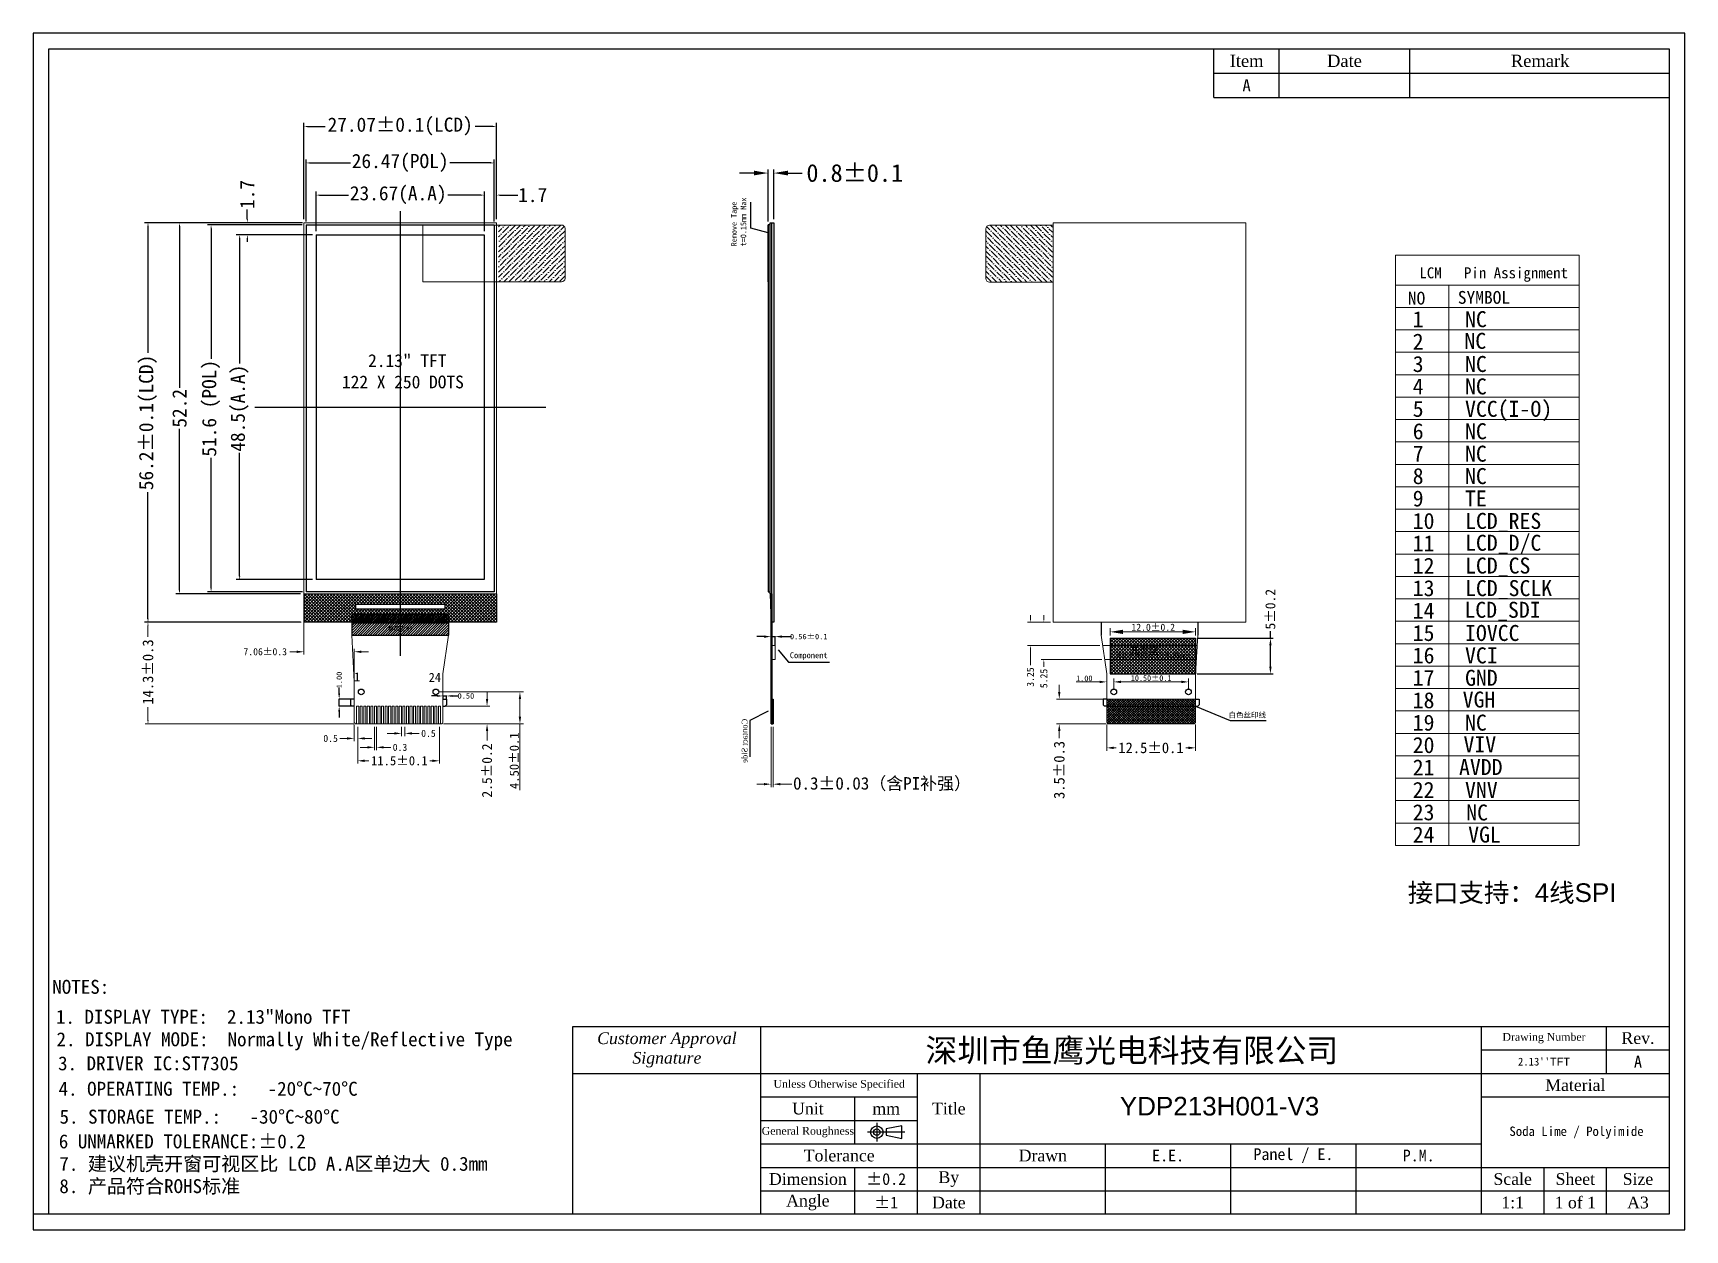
# Model space of a CAD drawing. Header units: millimetres. Extents: x 402 to 634, y 106 to 274.
import ezdxf

# ---------------------------------------------------------------- set-up
doc = ezdxf.new("R2010")
doc.units = ezdxf.units.MM
doc.header["$LTSCALE"] = 10
doc.header["$MEASUREMENT"] = 0
doc.linetypes.add('CENTER', pattern=[2, 1.25, -0.25, 0.25, -0.25])
for name, color, linetype, lineweight in [('dim', 3, 'Continuous', 13), ('Title block', 7, 'Continuous', 9), ('图框', 7, 'Continuous', 0)]:
    doc.layers.add(name, color=color, linetype=linetype, lineweight=lineweight)
for name, color, linetype in [('Dimension', 7, 'Continuous'), ('DWG', 7, 'Continuous'), ('FPC', 2, 'Continuous'), ('Frame', 7, 'Continuous'), ('Index', 7, 'Continuous'), ('偏光片', 4, 'Continuous')]:
    doc.layers.add(name, color=color, linetype=linetype)
doc.styles.add('ROMANS', font='romans.shx')
doc.styles.add('TXT', font='TXT')
doc.styles.add('宋体', font='')
doc.styles.add('工程', font='gbenor.shx', dxfattribs={"width": 1.25, "bigfont": 'gbcbig.shx'})
doc.styles.get('宋体').set_extended_font_data('SimSun')
doc.dimstyles.new('ISO-25$0', dxfattribs={"dimscale": 0.5, "dimtxt": 2, "dimasz": 2, "dimexe": 0.8, "dimexo": 0.8, "dimtad": 0, "dimrnd": 0.01, "dimzin": 9, "dimdsep": 46, "dimtxsty": 'Standard', "dimcen": 2.5, "dimadec": 0, "dimazin": 2, "dimtfac": 1, "dimtofl": 0, "dimtmove": 0, "dimatfit": 0, "dimfxl": 1, "dimlwd": 13, "dimlwe": 13, "dimarcsym": 0})
doc.dimstyles.new('li', dxfattribs={"dimtxt": 0.75, "dimasz": 1, "dimexe": 0.05, "dimexo": 0.05, "dimgap": 0.1, "dimtad": 0, "dimzin": 1, "dimdsep": 46, "dimtxsty": 'TXT', "dimcen": 2.5, "dimclrd": 4, "dimclre": 4, "dimclrt": 4, "dimadec": 0, "dimazin": 0, "dimtfac": 1, "dimtmove": 0, "dimatfit": 3, "dimfxl": 1.25, "dimarcsym": 0})
doc.dimstyles.get("Standard").update_dxf_attribs({"dimscale": 0, "dimtxt": 0.6, "dimasz": 0.5, "dimexe": 0.5, "dimexo": 0.5, "dimgap": 0.5, "dimtad": 0, "dimdec": 4, "dimdsep": 46, "dimlunit": 6, "dimtxsty": 'ROMANS', "dimcen": 0.1, "dimadec": 0, "dimazin": 0, "dimtfac": 1, "dimtdec": 4, "dimtofl": 0, "dimtmove": 0, "dimatfit": 0, "dimfxl": 1, "dimtolj": 1, "dimtzin": 0, "dimarcsym": 0})
doc.dimstyles.new('标准', dxfattribs={"dimtxt": 1.6, "dimasz": 1.8, "dimexe": 0.5, "dimexo": 0.4, "dimgap": 0.1, "dimtad": 1, "dimzin": 1, "dimdsep": 46, "dimtxsty": '工程', "dimblk": 'CLOSEDBLANK', "dimcen": 0.09, "dimclrd": 3, "dimclre": 3, "dimclrt": 3, "dimadec": 0, "dimazin": 0, "dimtfac": 1, "dimtofl": 0, "dimtmove": 0, "dimatfit": 3, "dimldrblk": 'CLOSEDBLANK', "dimfxl": 1, "dimtolj": 1, "dimlwd": 0, "dimlwe": 0, "dimarcsym": 0})
doc.dimstyles.new('标注', dxfattribs={"dimtxt": 1.4, "dimasz": 1, "dimexe": 0.4, "dimexo": 0.2, "dimgap": 0.2, "dimtad": 0, "dimrnd": 0.0005, "dimzin": 9, "dimdsep": 46, "dimtxsty": 'Standard', "dimcen": 0, "dimclrd": 256, "dimclre": 256, "dimclrt": 256, "dimadec": 0, "dimazin": 2, "dimtfac": 1, "dimtmove": 0, "dimatfit": 3, "dimfxl": 0.4, "dimlwd": -1, "dimlwe": -1, "dimarcsym": 0})

msp = doc.modelspace()

# ---------------------------------------------------------------- texts
at = {"color": 6, "linetype": 'Continuous', "lineweight": 0, "style": '宋体'}
msp.add_text('单面弯折', height=0.6, dxfattribs=at).set_placement((451.91213, 190.10195))
at = {"color": 7, "linetype": 'Continuous', "lineweight": 0, "style": '宋体'}
msp.add_text('白色丝印线', height=0.75, dxfattribs=at).set_placement((570.14528, 177.87656))
at = {"color": 7, "insert": (405.53535, 130.23547), "char_height": 1.9640894, "width": 52.8545782, "attachment_point": 1, "style": '宋体'}
msp.add_mtext('3. DRIVER IC:ST7305', dxfattribs=at)
at = {"layer": 'dim', "color": 7, "style": '宋体'}
msp.add_text('黄色绝缘胶纸（T=0.05mm）', height=0.6212466, dxfattribs=at).set_placement((554.26976, 186.36816))
at = {"layer": 'dim', "color": 6, "insert": (560.37591, 187.77603), "char_height": 1, "attachment_point": 3, "style": '宋体'}
msp.add_mtext('元件区', dxfattribs=at)
at = {"layer": 'Dimension', "color": 7, "insert": (595.33807, 154.56818), "char_height": 2.6178282, "width": 289.7562532, "attachment_point": 1, "style": '宋体'}
msp.add_mtext('接口支持：{\\fArial|b0|i0|c0|p32;4}线{\\fArial|b0|i0|c0|p32;SPI}', dxfattribs=at)
at = {"layer": 'Dimension', "color": 1, "insert": (554.84313, 124.53219), "char_height": 2.6178282, "width": 289.7562532, "attachment_point": 1, "style": '宋体'}
msp.add_mtext('{\\fArial|b0|i0|c0|p34;YDP213H001-V3}', dxfattribs=at)
at = {"layer": 'DWG', "color": 7, "char_height": 1.8, "attachment_point": 1, "style": '宋体'}
for s, insert, width in [('   2.13" TFT\\P122 X 250 DOTS', (445.46042, 229.00625), 34.2), (' {\\H0.7053x;1}', (445.93034, 184.25339), 3.2791903), (' {\\H0.7053x;24}', (456.42872, 184.18318), 3.2791903)]:
    msp.add_mtext(s, dxfattribs=dict(at, insert=insert, width=width))
at = {"layer": 'Frame', "color": 7, "attachment_point": 5, "style": '宋体'}
for s, insert, char_height in [('{\\fTimes New Roman|b0|i0|c0|p18;Item}', (572.6723, 270.26941), 1.7199773), ('{\\fTimes New Roman|b0|i0|c0|p18;Date}', (586.43211, 270.26941), 1.7199773), ('{\\fTimes New Roman|b0|i0|c0|p18;Remark}', (613.95175, 270.26941), 1.7199773), ('A', (572.6723, 266.82946), 1.71998), ('Component', (511.09745, 186.54051), 0.825933), ('{\\fTimes New Roman|b0|i1|c0|p18;Customer Approval\\PSignature}', (491.15411, 131.13581), 1.6518662), ('{\\fTimes New Roman|b0|i0|c0|p18;Drawing Number}', (614.49345, 132.78768), 1.1012441), ('{\\fTimes New Roman|b0|i0|c0|p18;Rev.}', (627.70838, 132.78768), 1.6518662), ("2.13''{\\fArial|b0|i0|c0|p32;TFT}", (614.49345, 129.48395), 1.1012441), ('{\\fTimes New Roman|b0|i0|c0|p18;Unless Otherwise Specified}', (515.38148, 126.18022), 1.1012441), ('{\\fTimes New Roman|b0|i0|c0|p18;Material}', (618.89842, 126.18022), 1.6518662), ('{\\fTimes New Roman|b0|i0|c0|p18;Unit}', (510.9765, 122.87648), 1.6518662), ('{\\fTimes New Roman|b0|i0|c0|p18;mm}', (521.98894, 122.87648), 1.6518662), ('{\\fTimes New Roman|b0|i0|c0|p18;Title}', (530.7989, 122.87648), 1.6518662), ('{\\fTimes New Roman|b0|i0|c0|p18;General Roughness}', (510.9765, 119.57275), 1.1012441), ('Soda Lime / Polyimide', (619.06677, 119.5031), 1.3214929), ('{\\fTimes New Roman|b0|i0|c0|p18;Tolerance}', (515.38148, 116.26902), 1.6518662), ('{\\fTimes New Roman|b0|i0|c0|p18;Drawn}', (544.01383, 116.26902), 1.6518662), ('E.E.', (561.63373, 116.26902), 1.651866), ('Panel / E.', (579.25364, 116.26902), 1.651866), ('P.M.', (596.87354, 116.26902), 1.651866), ('%%P0.2', (521.98894, 112.96529), 1.651866), ('{\\fTimes New Roman|b0|i0|c0|p18;By}', (530.7989, 112.96529), 1.6518662), ('{\\fTimes New Roman|b0|i0|c0|p18;Scale}', (610.08847, 112.96529), 1.6518662), ('{\\fTimes New Roman|b0|i0|c0|p18;Sheet}', (618.89842, 112.96529), 1.6518662), ('{\\fTimes New Roman|b0|i0|c0|p18;Dimension}', (510.9765, 112.96529), 1.6518662), ('{\\fTimes New Roman|b0|i0|c0|p18;Size}', (627.70838, 112.96529), 1.6518662), ('{\\fTimes New Roman|b0|i0|c0|p18;Angle}', (510.9765, 109.66155), 1.6518662), ('%%p1', (521.98894, 109.66155), 1.651866), ('{\\fTimes New Roman|b0|i0|c0|p18;Date}', (530.7989, 109.66155), 1.6518662), ('{\\fTimes New Roman|b0|i0|c0|p18;1:1}', (610.08847, 109.66155), 1.6518662), ('{\\fTimes New Roman|b0|i0|c0|p18;1 of 1}', (618.89842, 109.66155), 1.6518662), ('{\\fTimes New Roman|b0|i0|c0|p18;A3}', (627.70838, 109.66155), 1.6518662)]:
    msp.add_mtext(s, dxfattribs=dict(at, insert=insert, char_height=char_height))
at = {"layer": 'Frame', "color": 4, "insert": (556.53945, 130.88242), "char_height": 3.2722852, "width": 76.9407882, "attachment_point": 5, "style": '宋体'}
msp.add_mtext('{\\fSimSun|b1|i0|c134|p2;深圳市鱼鹰光电科技有限公司}', dxfattribs=at)
at = {"layer": 'Frame', "color": 1, "insert": (627.70838, 129.48395), "char_height": 1.651866, "attachment_point": 5, "style": '宋体'}
msp.add_mtext('{\\C7;A}', dxfattribs=at)
at = {"layer": 'Index', "insert": (501.24685, 244.18565), "char_height": 0.8, "attachment_point": 4, "rotation": 90, "style": '宋体'}
msp.add_mtext('Remove Tape\\Pt=0.15mm Max', dxfattribs=at)
at = {"layer": 'Index', "color": 3, "extrusion": (0, 0, -1), "insert": (502.08737, 177.72474), "char_height": 0.8, "attachment_point": 4, "text_direction": (0, -1, 0), "style": '宋体'}
msp.add_mtext('{\\fTimes New Roman|b0|i0|c0|p18;\\C7;Contact Side}', dxfattribs=at)
at = {"layer": 'Title block', "lineweight": 13, "style": '宋体'}
for s, height, p in [('   LCM   Pin Assignment', 1.536, (593.83907, 239.6915)), ('NO', 1.801828, (595.34829, 235.99086)), ('SYMBOL', 1.801828, (602.37381, 236.09767)), ('1', 2.25229, (596.02972, 232.81096)), ('NC', 2.252285, (603.38718, 232.81096)), ('2', 2.25229, (596.02972, 229.65776)), ('NC', 2.252285, (603.29854, 229.76283)), ('3', 2.25229, (596.02972, 226.50456)), ('NC ', 2.252285, (603.38718, 226.50456)), ('4', 2.25229, (596.02972, 223.35137)), ('NC', 2.252285, (603.38718, 223.35137)), ('5', 2.25229, (596.02972, 220.19817)), ('VCC(I-O)', 2.252285, (603.38718, 220.19817)), ('6', 2.25229, (596.02972, 217.04497)), ('NC', 2.252285, (603.38718, 217.04497)), ('7', 2.25229, (596.02972, 213.89177)), ('NC', 2.252285, (603.38718, 213.89177)), ('8', 2.25229, (596.02972, 210.73857)), ('NC ', 2.252285, (603.38718, 210.73857)), ('9', 2.25229, (596.02972, 207.58537)), ('10', 2.252285, (596.02972, 204.43217)), ('LCD_RES', 2.252285, (603.38718, 204.43217)), ('11', 2.252285, (596.02972, 201.27897)), ('LCD_D/C', 2.252285, (603.38718, 201.3531)), ('12', 2.252285, (596.02972, 198.12577)), ('LCD_CS', 2.252285, (603.38718, 198.15236)), ('13', 2.252285, (596.02972, 194.97257)), ('LCD_SCLK ', 2.252285, (603.38718, 194.97257)), ('14', 2.252285, (596.02972, 191.81937)), ('LCD_SDI ', 2.252285, (603.29854, 191.92444)), ('15', 2.252285, (596.02972, 188.66617)), ('IOVCC', 2.252285, (603.38718, 188.66617)), ('16', 2.252285, (596.02972, 185.51298)), ('VCI', 2.252285, (603.38718, 185.51298)), ('17', 2.252285, (596.02972, 182.35978)), ('GND ', 2.252285, (603.38718, 182.35978)), ('18', 2.252285, (596.02972, 179.20658)), ('VGH', 2.252285, (603.05821, 179.30188)), ('19', 2.252285, (596.02972, 176.05338)), ('NC', 2.252285, (603.38718, 176.05338)), ('20', 2.252285, (596.02972, 172.90018)), ('VIV', 2.252285, (603.17368, 173.01094)), ('21', 2.252285, (596.02972, 169.74698)), ('AVDD', 2.252285, (602.54123, 169.80236)), ('22', 2.252285, (596.02972, 166.59378)), ('VNV', 2.252285, (603.38718, 166.59378)), ('23', 2.252285, (596.02972, 163.44058)), ('24', 2.252285, (596.02972, 160.28738)), ('VGL', 2.252285, (603.83031, 160.30613))]:
    msp.add_text(s, height=height, dxfattribs=at).set_placement(p)
at = {"layer": 'Title block', "color": 1, "lineweight": 13, "style": '宋体'}
for s, p in [('TE', (603.38718, 207.58537)), ('NC', (603.55336, 163.41191))]:
    msp.add_text(s, height=2.252285, dxfattribs=at).set_placement(p)
at = {"layer": '图框', "style": '宋体'}
for s, height, p in [('NOTES:', 1.964089, (404.72131, 139.02808)), ('1. DISPLAY TYPE:  2.13"Mono TFT', 1.9640894, (405.23862, 134.8133)), ('2. DISPLAY MODE:  Normally White/Reflective Type ', 1.9640894, (405.32188, 131.64951)), ('4. OPERATING TEMP.:   -20%%DC~70%%DC', 1.9640894, (405.61057, 124.69298)), ('5. STORAGE TEMP.:   -30%%DC~80%%DC', 1.9640894, (405.74207, 120.76283)), ('6 UNMARKED TOLERANCE:%%P0.2', 1.9640894, (405.63877, 117.28938)), ('7. 建议机壳开窗可视区比 LCD A.A区单边大 0.3mm', 1.9640894, (405.71505, 114.13591))]:
    msp.add_text(s, height=height, dxfattribs=at).set_placement(p)
at = {"layer": '图框', "insert": (405.71774, 112.95528), "char_height": 1.9640894, "width": 52.8545782, "attachment_point": 1, "style": '宋体'}
msp.add_mtext('8. 产品符合ROHS标准', dxfattribs=at)

# ---------------------------------------------------------------- blocks, each defined once
blk = doc.blocks.new('*D35')
at = {"color": 7, "lineweight": 13, "transparency": 16777216}
for p, q in [((439.71, 191.3), (417.78, 191.3)), ((418.18, 190.8), (418.18, 189.25)), ((418.18, 177.5), (418.18, 179.35)), ((447.12, 177), (417.78, 177))]:
    blk.add_line(p, q, dxfattribs=at)
at = {"color": 7, "transparency": 16777216}
for points in [[(418.1, 190.8), (418.27, 190.8), (418.18, 191.3)], [(418.1, 177.5), (418.27, 177.5), (418.18, 177)]]:
    blk.add_solid(points, dxfattribs=at)
at = {"layer": 'Defpoints', "color": 0, "transparency": 16777216}
for p in [(418.18, 191.3), (440.11, 191.3), (447.52, 177)]:
    blk.add_point(p, dxfattribs=at)
at = {"color": 7, "transparency": 16777216, "insert": (418.18, 184.3), "char_height": 1.5, "attachment_point": 5, "rotation": 90, "style": '宋体'}
blk.add_mtext('14.3%%P0.3', dxfattribs=at)
blk = doc.blocks.new('*D36')
at = {"layer": 'Defpoints', "color": 0, "ltscale": 10, "transparency": 16777216}
for p in [(466.88, 255.92), (440.41, 247.2), (466.88, 247.2)]:
    blk.add_point(p, dxfattribs=at)
at = {"layer": 'Dimension', "color": 0, "lineweight": -2, "ltscale": 10, "transparency": 16777216}
for p, q in [((440.41, 247.7), (440.41, 256.42)), ((440.91, 255.92), (446.68, 255.92)), ((466.38, 255.92), (460.61, 255.92)), ((466.88, 247.7), (466.88, 256.42))]:
    blk.add_line(p, q, dxfattribs=at)
at = {"layer": 'Dimension', "color": 0, "ltscale": 10, "transparency": 16777216}
for points in [[(440.91, 256), (440.91, 255.83), (440.41, 255.92)], [(466.38, 256), (466.38, 255.83), (466.88, 255.92)]]:
    blk.add_solid(points, dxfattribs=at)
at = {"layer": 'Dimension', "color": 7, "ltscale": 10, "transparency": 16777216, "insert": (453.64, 255.92), "char_height": 2, "attachment_point": 5, "style": '宋体'}
blk.add_mtext('\\A1;26.47(POL)', dxfattribs=at)
blk = doc.blocks.new('*D37')
at = {"layer": 'Defpoints', "color": 0, "ltscale": 10, "transparency": 16777216}
for p in [(440.36, 247.2), (427.05, 195.6), (440.41, 195.6)]:
    blk.add_point(p, dxfattribs=at)
at = {"layer": 'Dimension', "color": 0, "lineweight": -2, "ltscale": 10, "transparency": 16777216}
for p, q in [((439.86, 247.2), (426.55, 247.2)), ((427.05, 246.7), (427.05, 228.35)), ((427.05, 196.1), (427.05, 214.44)), ((439.91, 195.6), (426.55, 195.6))]:
    blk.add_line(p, q, dxfattribs=at)
at = {"layer": 'Dimension', "color": 0, "ltscale": 10, "transparency": 16777216}
for points in [[(426.97, 246.7), (427.14, 246.7), (427.05, 247.2)], [(426.97, 196.1), (427.14, 196.1), (427.05, 195.6)]]:
    blk.add_solid(points, dxfattribs=at)
at = {"layer": 'Dimension', "color": 7, "ltscale": 10, "transparency": 16777216, "insert": (427.05, 221.4), "char_height": 2, "attachment_point": 5, "rotation": 90, "style": '宋体'}
blk.add_mtext('\\A1;51.6 (POL)', dxfattribs=at)
blk = doc.blocks.new('*D38')
at = {"layer": 'Defpoints', "color": 0, "ltscale": 10, "transparency": 16777216}
for p in [(440.11, 247.5), (422.62, 195.3), (440.11, 195.3)]:
    blk.add_point(p, dxfattribs=at)
at = {"layer": 'Dimension', "color": 0, "lineweight": -2, "ltscale": 10, "transparency": 16777216}
for p, q in [((439.61, 247.5), (422.12, 247.5)), ((422.62, 247), (422.62, 224.28)), ((422.62, 195.8), (422.62, 218.51)), ((439.61, 195.3), (422.12, 195.3))]:
    blk.add_line(p, q, dxfattribs=at)
at = {"layer": 'Dimension', "color": 0, "ltscale": 10, "transparency": 16777216}
for points in [[(422.53, 247), (422.7, 247), (422.62, 247.5)], [(422.53, 195.8), (422.7, 195.8), (422.62, 195.3)]]:
    blk.add_solid(points, dxfattribs=at)
at = {"layer": 'Dimension', "color": 7, "ltscale": 10, "transparency": 16777216, "insert": (422.62, 221.4), "char_height": 2, "attachment_point": 5, "rotation": 90, "style": '宋体'}
blk.add_mtext('\\A1;52.2', dxfattribs=at)
blk = doc.blocks.new('*D39')
at = {"layer": 'Defpoints', "color": 0, "ltscale": 10, "transparency": 16777216}
for p in [(467.18, 261.04), (440.11, 247.5), (467.18, 247.5)]:
    blk.add_point(p, dxfattribs=at)
at = {"layer": 'Dimension', "color": 0, "lineweight": -2, "ltscale": 10, "transparency": 16777216}
for p, q in [((440.11, 248), (440.11, 261.54)), ((440.61, 261.04), (443.1, 261.04)), ((466.68, 261.04), (464.18, 261.04)), ((467.18, 248), (467.18, 261.54))]:
    blk.add_line(p, q, dxfattribs=at)
at = {"layer": 'Dimension', "color": 0, "ltscale": 10, "transparency": 16777216}
for points in [[(440.61, 261.12), (440.61, 260.95), (440.11, 261.04)], [(466.68, 261.12), (466.68, 260.95), (467.18, 261.04)]]:
    blk.add_solid(points, dxfattribs=at)
at = {"layer": 'Dimension', "color": 7, "ltscale": 10, "transparency": 16777216, "insert": (453.64, 261.04), "char_height": 2, "attachment_point": 5, "style": '宋体'}
blk.add_mtext('\\A1;27.07%%P0.1(LCD)', dxfattribs=at)
blk = doc.blocks.new('*D40')
at = {"color": 0, "linetype": 'Continuous', "lineweight": -2, "transparency": 16777216}
for p, q in [((503.38, 254.49), (501.38, 254.49)), ((505.38, 247.7), (505.38, 254.99)), ((506.18, 248), (506.18, 254.99)), ((508.18, 254.49), (510.18, 254.49))]:
    blk.add_line(p, q, dxfattribs=at)
at = {"color": 0, "linetype": 'Continuous', "transparency": 16777216}
for points in [[(503.38, 254.83), (503.38, 254.16), (505.38, 254.49)], [(508.18, 254.83), (508.18, 254.16), (506.18, 254.49)]]:
    blk.add_solid(points, dxfattribs=at)
at = {"layer": 'Defpoints', "color": 0, "linetype": 'Continuous', "transparency": 16777216}
for p in [(506.18, 254.49), (505.38, 247.2), (506.18, 247.5)]:
    blk.add_point(p, dxfattribs=at)
at = {"color": 7, "linetype": 'Continuous', "transparency": 16777216, "insert": (517.57, 254.49), "char_height": 2.5, "attachment_point": 5, "style": '宋体'}
blk.add_mtext('\\A1;0.8±0.1', dxfattribs=at)
blk = doc.blocks.new('*D41')
at = {"layer": 'Defpoints', "color": 0, "ltscale": 10, "transparency": 16777216}
for p in [(431.07, 245.8), (441.81, 245.8), (441.81, 197.3)]:
    blk.add_point(p, dxfattribs=at)
at = {"layer": 'Dimension', "color": 0, "lineweight": -2, "ltscale": 10, "transparency": 16777216}
for p, q in [((441.31, 245.8), (430.57, 245.8)), ((431.07, 245.3), (431.07, 227.68)), ((431.07, 197.8), (431.07, 215.14)), ((441.31, 197.3), (430.57, 197.3))]:
    blk.add_line(p, q, dxfattribs=at)
at = {"layer": 'Dimension', "color": 0, "ltscale": 10, "transparency": 16777216}
for points in [[(430.99, 245.3), (431.16, 245.3), (431.07, 245.8)], [(430.99, 197.8), (431.16, 197.8), (431.07, 197.3)]]:
    blk.add_solid(points, dxfattribs=at)
at = {"layer": 'Dimension', "color": 7, "ltscale": 10, "transparency": 16777216, "insert": (431.07, 221.41), "char_height": 2, "attachment_point": 5, "rotation": 90, "style": '宋体'}
blk.add_mtext('\\A1;48.5(A.A)', dxfattribs=at)
blk = doc.blocks.new('*D42')
at = {"layer": 'Defpoints', "color": 0, "ltscale": 10, "transparency": 16777216}
for p in [(465.48, 251.39), (441.81, 245.8), (465.48, 245.8)]:
    blk.add_point(p, dxfattribs=at)
at = {"layer": 'Dimension', "color": 0, "lineweight": -2, "ltscale": 10, "transparency": 16777216}
for p, q in [((441.81, 246.3), (441.81, 251.89)), ((442.31, 251.39), (446.4, 251.39)), ((464.98, 251.39), (460.33, 251.39)), ((465.48, 246.3), (465.48, 251.89))]:
    blk.add_line(p, q, dxfattribs=at)
at = {"layer": 'Dimension', "color": 0, "ltscale": 10, "transparency": 16777216}
for points in [[(442.31, 251.47), (442.31, 251.31), (441.81, 251.39)], [(464.98, 251.47), (464.98, 251.31), (465.48, 251.39)]]:
    blk.add_solid(points, dxfattribs=at)
at = {"layer": 'Dimension', "color": 7, "ltscale": 10, "transparency": 16777216, "insert": (453.37, 251.39), "char_height": 2, "attachment_point": 5, "style": '宋体'}
blk.add_mtext('\\A1;23.67(A.A)', dxfattribs=at)
blk = doc.blocks.new('*D43')
at = {"color": 7, "lineweight": 13, "transparency": 16777216}
for p, q in [((505.8, 176.6), (505.8, 168.12)), ((506.1, 176.6), (506.1, 168.12)), ((504.8, 168.52), (503.8, 168.52)), ((507.1, 168.52), (508.73, 168.52))]:
    blk.add_line(p, q, dxfattribs=at)
at = {"color": 7, "transparency": 16777216}
for points in [[(504.8, 168.69), (504.8, 168.36), (505.8, 168.52)], [(507.1, 168.69), (507.1, 168.36), (506.1, 168.52)]]:
    blk.add_solid(points, dxfattribs=at)
at = {"layer": 'Defpoints', "color": 0, "transparency": 16777216}
for p in [(505.8, 177), (506.1, 177), (506.1, 168.52)]:
    blk.add_point(p, dxfattribs=at)
at = {"color": 7, "transparency": 16777216, "insert": (521.41, 168.52), "char_height": 1.75, "attachment_point": 5, "style": '宋体'}
blk.add_mtext('0.3%%P0.03（含PI补强）', dxfattribs=at)
blk = doc.blocks.new('*D44')
at = {"layer": 'Defpoints', "color": 0, "ltscale": 10, "transparency": 16777216}
for p in [(432.15, 247.5), (440.41, 247.5), (441.81, 245.8)]:
    blk.add_point(p, dxfattribs=at)
at = {"layer": 'Dimension', "color": 0, "lineweight": -2, "ltscale": 10, "transparency": 16777216}
for p, q in [((432.15, 248), (432.15, 249.38)), ((439.91, 247.5), (431.65, 247.5)), ((441.31, 245.8), (431.65, 245.8)), ((432.15, 245.3), (432.15, 244.8))]:
    blk.add_line(p, q, dxfattribs=at)
at = {"layer": 'Dimension', "color": 0, "ltscale": 10, "transparency": 16777216}
for points in [[(432.07, 248), (432.24, 248), (432.15, 247.5)], [(432.07, 245.3), (432.24, 245.3), (432.15, 245.8)]]:
    blk.add_solid(points, dxfattribs=at)
at = {"layer": 'Dimension', "color": 7, "ltscale": 10, "transparency": 16777216, "insert": (432.15, 251.48), "char_height": 2, "attachment_point": 5, "rotation": 90, "style": '宋体'}
blk.add_mtext('\\A1;1.7', dxfattribs=at)
blk = doc.blocks.new('*D45')
at = {"layer": 'Defpoints', "color": 0, "ltscale": 10, "transparency": 16777216}
for p in [(467.18, 251.39), (467.18, 247.5), (465.48, 245.8)]:
    blk.add_point(p, dxfattribs=at)
at = {"layer": 'Dimension', "color": 0, "lineweight": -2, "ltscale": 10, "transparency": 16777216}
for p, q in [((464.98, 251.39), (464.48, 251.39)), ((465.48, 246.3), (465.48, 251.89)), ((467.18, 248), (467.18, 251.89)), ((467.68, 251.39), (470.18, 251.39))]:
    blk.add_line(p, q, dxfattribs=at)
at = {"layer": 'Dimension', "color": 0, "ltscale": 10, "transparency": 16777216}
for points in [[(464.98, 251.47), (464.98, 251.31), (465.48, 251.39)], [(467.68, 251.47), (467.68, 251.31), (467.18, 251.39)]]:
    blk.add_solid(points, dxfattribs=at)
at = {"layer": 'Dimension', "color": 7, "ltscale": 10, "transparency": 16777216, "insert": (472.28, 251.39), "char_height": 2, "attachment_point": 5, "style": '宋体'}
blk.add_mtext('\\A1;1.7', dxfattribs=at)
blk = doc.blocks.new('*D46')
at = {"layer": 'Defpoints', "color": 0, "ltscale": 10, "transparency": 16777216}
for p in [(440.11, 247.5), (418.18, 191.3), (440.11, 191.3)]:
    blk.add_point(p, dxfattribs=at)
at = {"layer": 'Dimension', "color": 0, "lineweight": -2, "ltscale": 10, "transparency": 16777216}
for p, q in [((439.61, 247.5), (417.68, 247.5)), ((418.18, 247), (418.18, 229.21)), ((418.18, 191.8), (418.18, 209.58)), ((439.61, 191.3), (417.68, 191.3))]:
    blk.add_line(p, q, dxfattribs=at)
at = {"layer": 'Dimension', "color": 0, "ltscale": 10, "transparency": 16777216}
for points in [[(418.1, 247), (418.27, 247), (418.18, 247.5)], [(418.1, 191.8), (418.27, 191.8), (418.18, 191.3)]]:
    blk.add_solid(points, dxfattribs=at)
at = {"layer": 'Dimension', "color": 7, "ltscale": 10, "transparency": 16777216, "insert": (418.18, 219.4), "char_height": 2, "attachment_point": 5, "rotation": 90, "style": '宋体'}
blk.add_mtext('\\A1;56.2%%P0.1(LCD)', dxfattribs=at)
blk = doc.blocks.new('*D47')
at = {"color": 7, "lineweight": -2, "transparency": 16777216}
for p, q in [((504.8, 189.28), (503.8, 189.28)), ((505.8, 188.1), (505.8, 189.33)), ((505.8, 189.28), (506.36, 189.28)), ((506.36, 188.1), (506.36, 189.33)), ((507.36, 189.28), (508.66, 189.28))]:
    blk.add_line(p, q, dxfattribs=at)
at = {"color": 7, "transparency": 16777216}
for points in [[(504.8, 189.45), (504.8, 189.11), (505.8, 189.28)], [(507.36, 189.45), (507.36, 189.11), (506.36, 189.28)]]:
    blk.add_solid(points, dxfattribs=at)
at = {"layer": 'Defpoints', "color": 0, "transparency": 16777216}
for p in [(506.36, 189.28), (505.8, 188.05), (506.36, 188.05)]:
    blk.add_point(p, dxfattribs=at)
at = {"color": 7, "transparency": 16777216, "insert": (511.1, 189.28), "char_height": 0.75, "attachment_point": 5, "style": '宋体'}
blk.add_mtext('0.56%%P0.1', dxfattribs=at)
blk = doc.blocks.new('*D49')
at = {"layer": 'Defpoints', "color": 0, "transparency": 16777216}
for p in [(440.11, 193.15), (447.17, 187.15), (447.17, 181.71)]:
    blk.add_point(p, dxfattribs=at)
at = {"layer": 'dim', "color": 0, "lineweight": 13, "transparency": 16777216}
for p, q in [((440.11, 192.75), (440.11, 186.75)), ((439.11, 187.15), (438.11, 187.15)), ((447.17, 182.11), (447.17, 187.55)), ((448.17, 187.15), (449.17, 187.15))]:
    blk.add_line(p, q, dxfattribs=at)
at = {"layer": 'dim', "color": 0, "transparency": 16777216}
for points in [[(439.11, 187.31), (439.11, 186.98), (440.11, 187.15)], [(448.17, 187.31), (448.17, 186.98), (447.17, 187.15)]]:
    blk.add_solid(points, dxfattribs=at)
at = {"layer": 'dim', "color": 0, "transparency": 16777216, "insert": (434.67, 187.15), "char_height": 1, "attachment_point": 5, "style": '宋体'}
blk.add_mtext('7.06%%p0.3', dxfattribs=at)
blk = doc.blocks.new('*D50')
at = {"layer": 'Defpoints', "color": 0, "transparency": 16777216}
for p in [(545.49, 191.3), (542.27, 188.05), (552.44, 188.05)]:
    blk.add_point(p, dxfattribs=at)
at = {"layer": 'dim', "color": 0, "lineweight": 13, "transparency": 16777216}
for p, q in [((545.09, 191.3), (541.87, 191.3)), ((542.27, 191.8), (542.27, 192.3)), ((552.04, 188.05), (541.87, 188.05)), ((542.27, 187.55), (542.27, 185.25))]:
    blk.add_line(p, q, dxfattribs=at)
at = {"layer": 'dim', "color": 0, "transparency": 16777216}
for points in [[(542.19, 191.8), (542.36, 191.8), (542.27, 191.3)], [(542.19, 187.55), (542.36, 187.55), (542.27, 188.05)]]:
    blk.add_solid(points, dxfattribs=at)
at = {"layer": 'dim', "color": 0, "transparency": 16777216, "insert": (542.27, 183.59), "char_height": 1, "attachment_point": 5, "rotation": 90, "style": '宋体'}
blk.add_mtext('3.25', dxfattribs=at)
blk = doc.blocks.new('*D48')
at = {"layer": 'Defpoints', "color": 0, "transparency": 16777216}
for p in [(545.49, 191.3), (544.16, 186.05), (552.72, 186.05)]:
    blk.add_point(p, dxfattribs=at)
at = {"layer": 'dim', "color": 0, "lineweight": 13, "transparency": 16777216}
for p, q in [((545.09, 191.3), (543.76, 191.3)), ((544.16, 191.8), (544.16, 192.3)), ((552.32, 186.05), (543.76, 186.05)), ((544.16, 185.55), (544.16, 185.05))]:
    blk.add_line(p, q, dxfattribs=at)
at = {"layer": 'dim', "color": 0, "transparency": 16777216}
for points in [[(544.08, 191.8), (544.24, 191.8), (544.16, 191.3)], [(544.08, 185.55), (544.24, 185.55), (544.16, 186.05)]]:
    blk.add_solid(points, dxfattribs=at)
at = {"layer": 'dim', "color": 0, "transparency": 16777216, "insert": (544.16, 183.39), "char_height": 1, "attachment_point": 5, "rotation": 90, "style": '宋体'}
blk.add_mtext('5.25', dxfattribs=at)
blk = doc.blocks.new('*D51')
at = {"color": 7, "lineweight": 0, "transparency": 16777216}
for p, q in [((553, 183.65), (553, 182.41)), ((552, 182.91), (548.7, 182.91)), ((554, 181.9), (554, 183.41)), ((555, 182.91), (556, 182.91))]:
    blk.add_line(p, q, dxfattribs=at)
at = {"color": 7, "transparency": 16777216}
for points in [[(552, 183.08), (552, 182.74), (553, 182.91)], [(555, 183.08), (555, 182.74), (554, 182.91)]]:
    blk.add_solid(points, dxfattribs=at)
at = {"layer": 'Defpoints', "color": 0, "transparency": 16777216}
for p in [(553, 184.05), (553, 182.91), (554, 181.5)]:
    blk.add_point(p, dxfattribs=at)
at = {"color": 7, "transparency": 16777216, "insert": (549.85, 183.41), "char_height": 0.8, "attachment_point": 5, "style": '宋体'}
blk.add_mtext('\\A1;1.00', dxfattribs=at)
blk = doc.blocks.new('_ClosedBlank')
at = {"color": 0, "linetype": 'ByBlock', "lineweight": -2}
for p, q in [((-1, 0.17), (0, 0)), ((-1, 0.17), (-1, -0.17)), ((0, 0), (-1, -0.17))]:
    blk.add_line(p, q, dxfattribs=at)
blk = doc.blocks.new('*D52')
at = {"color": 7, "lineweight": 0, "transparency": 16777216}
for p, q in [((554, 181.9), (554, 183.41)), ((555, 182.91), (563.5, 182.91)), ((564.5, 181.9), (564.5, 183.41))]:
    blk.add_line(p, q, dxfattribs=at)
at = {"color": 7, "transparency": 16777216}
for points in [[(555, 183.08), (555, 182.74), (554, 182.91)], [(563.5, 183.08), (563.5, 182.74), (564.5, 182.91)]]:
    blk.add_solid(points, dxfattribs=at)
at = {"layer": 'Defpoints', "color": 0, "transparency": 16777216}
for p in [(554, 181.5), (564.5, 182.91), (564.5, 181.5)]:
    blk.add_point(p, dxfattribs=at)
at = {"color": 7, "transparency": 16777216, "insert": (559.25, 183.44), "char_height": 0.8, "attachment_point": 5, "style": '宋体'}
blk.add_mtext('\\A1;10.50%%P0.1', dxfattribs=at)
blk = doc.blocks.new('*D53')
at = {"color": 7, "transparency": 16777216}
for p, q in [((565.7, 189.05), (576.42, 189.05)), ((576.02, 189.05), (576.02, 190.05)), ((576.02, 185.05), (576.02, 188.05)), ((565.7, 184.05), (576.42, 184.05))]:
    blk.add_line(p, q, dxfattribs=at)
for points in [[(575.86, 188.05), (576.19, 188.05), (576.02, 189.05)], [(575.86, 185.05), (576.19, 185.05), (576.02, 184.05)]]:
    blk.add_solid(points, dxfattribs=at)
at = {"layer": 'Defpoints', "color": 0, "transparency": 16777216}
for p in [(565.5, 189.05), (576.02, 189.05), (565.5, 184.05)]:
    blk.add_point(p, dxfattribs=at)
at = {"color": 7, "transparency": 16777216, "insert": (576.02, 193.13), "char_height": 1.4, "attachment_point": 5, "rotation": 90, "style": '宋体'}
blk.add_mtext('5%%p0.2', dxfattribs=at)
blk = doc.blocks.new('*D54')
at = {"color": 7, "lineweight": 0, "transparency": 16777216}
for p, q in [((553.5, 189.45), (553.5, 190.45)), ((555.3, 189.95), (563.7, 189.95)), ((565.5, 189.45), (565.5, 190.45))]:
    blk.add_line(p, q, dxfattribs=at)
at = {"color": 7, "transparency": 16777216}
for points in [[(555.3, 190.25), (555.3, 189.65), (553.5, 189.95)], [(563.7, 190.25), (563.7, 189.65), (565.5, 189.95)]]:
    blk.add_solid(points, dxfattribs=at)
at = {"layer": 'Defpoints', "color": 0, "transparency": 16777216}
for p in [(553.5, 189.05), (565.5, 189.95), (565.5, 189.05)]:
    blk.add_point(p, dxfattribs=at)
at = {"color": 7, "transparency": 16777216, "insert": (559.54, 190.59), "char_height": 1, "attachment_point": 5, "style": '宋体'}
blk.add_mtext('\\A1;12.0%%P0.2', dxfattribs=at)
blk = doc.blocks.new('*D55')
at = {"color": 7, "lineweight": -2, "transparency": 16777216}
for p, q in [((458.87, 180.93), (458.07, 180.93)), ((459.67, 180.55), (459.67, 180.98)), ((459.67, 180.93), (460.17, 180.93)), ((460.17, 180.55), (460.17, 180.98)), ((460.97, 180.93), (461.77, 180.93))]:
    blk.add_line(p, q, dxfattribs=at)
at = {"color": 7, "transparency": 16777216}
for points in [[(458.87, 181.06), (458.87, 180.8), (459.67, 180.93)], [(460.97, 181.06), (460.97, 180.8), (460.17, 180.93)]]:
    blk.add_solid(points, dxfattribs=at)
at = {"layer": 'Defpoints', "color": 0, "transparency": 16777216}
for p in [(459.67, 180.5), (460.17, 180.93), (460.17, 180.5)]:
    blk.add_point(p, dxfattribs=at)
at = {"color": 7, "transparency": 16777216, "insert": (462.89, 180.93), "char_height": 0.75, "attachment_point": 5, "style": '宋体'}
blk.add_mtext('0.50', dxfattribs=at)
blk = doc.blocks.new('*D56')
at = {"color": 7, "lineweight": -2, "transparency": 16777216}
for p, q in [((445.07, 181.3), (445.07, 182.1)), ((446.62, 180.5), (445.02, 180.5)), ((446.82, 179.5), (445.02, 179.5)), ((445.07, 179.5), (445.07, 180.5)), ((445.07, 178.7), (445.07, 177.9))]:
    blk.add_line(p, q, dxfattribs=at)
at = {"color": 7, "transparency": 16777216}
for points in [[(444.93, 181.3), (445.2, 181.3), (445.07, 180.5)], [(444.93, 178.7), (445.2, 178.7), (445.07, 179.5)]]:
    blk.add_solid(points, dxfattribs=at)
at = {"layer": 'Defpoints', "color": 0, "transparency": 16777216}
for p in [(445.07, 179.5), (446.67, 180.5), (446.87, 179.5)]:
    blk.add_point(p, dxfattribs=at)
at = {"color": 7, "transparency": 16777216, "insert": (445.07, 183.18), "char_height": 0.75, "attachment_point": 5, "rotation": 90, "style": '宋体'}
blk.add_mtext('1.00', dxfattribs=at)
blk = doc.blocks.new('*D57')
at = {"color": 7, "lineweight": 13, "transparency": 16777216}
for p, q in [((465.86, 180.5), (465.86, 181.5)), ((460.07, 179.5), (466.26, 179.5)), ((459.72, 177), (466.26, 177)), ((465.86, 176), (465.86, 174.65))]:
    blk.add_line(p, q, dxfattribs=at)
at = {"color": 7, "transparency": 16777216}
for points in [[(465.7, 180.5), (466.03, 180.5), (465.86, 179.5)], [(465.7, 176), (466.03, 176), (465.86, 177)]]:
    blk.add_solid(points, dxfattribs=at)
at = {"layer": 'Defpoints', "color": 0, "transparency": 16777216}
for p in [(459.67, 179.5), (459.32, 177), (465.86, 177)]:
    blk.add_point(p, dxfattribs=at)
at = {"color": 7, "transparency": 16777216, "insert": (465.86, 170.44), "char_height": 1.4, "attachment_point": 5, "rotation": 90, "style": '宋体'}
blk.add_mtext('2.5±0.2', dxfattribs=at)
blk = doc.blocks.new('*D58')
at = {"color": 7, "lineweight": 0, "transparency": 16777216}
for p, q in [((459.07, 181.5), (470.99, 181.5)), ((470.49, 180.5), (470.49, 178)), ((459.77, 177), (470.99, 177)), ((470.49, 177), (470.49, 167.67))]:
    blk.add_line(p, q, dxfattribs=at)
at = {"color": 7, "transparency": 16777216}
for points in [[(470.32, 180.5), (470.65, 180.5), (470.49, 181.5)], [(470.32, 178), (470.65, 178), (470.49, 177)]]:
    blk.add_solid(points, dxfattribs=at)
at = {"layer": 'Defpoints', "color": 0, "transparency": 16777216}
for p in [(458.67, 181.5), (459.37, 177), (470.49, 177)]:
    blk.add_point(p, dxfattribs=at)
at = {"color": 7, "transparency": 16777216, "insert": (469.69, 171.82), "char_height": 1.3, "attachment_point": 5, "rotation": 90, "style": '宋体'}
blk.add_mtext('\\A1;4.50%%P0.1', dxfattribs=at)
blk = doc.blocks.new('*D59')
at = {"color": 7, "lineweight": 13, "transparency": 16777216}
for p, q in [((453.82, 176.6), (453.82, 175.26)), ((454.32, 176.6), (454.32, 175.26)), ((452.82, 175.66), (451.82, 175.66)), ((455.32, 175.66), (456.32, 175.66))]:
    blk.add_line(p, q, dxfattribs=at)
at = {"color": 7, "transparency": 16777216}
for points in [[(452.82, 175.83), (452.82, 175.5), (453.82, 175.66)], [(455.32, 175.83), (455.32, 175.5), (454.32, 175.66)]]:
    blk.add_solid(points, dxfattribs=at)
at = {"layer": 'Defpoints', "color": 0, "transparency": 16777216}
for p in [(453.82, 177), (454.32, 177), (454.32, 175.66)]:
    blk.add_point(p, dxfattribs=at)
at = {"color": 7, "transparency": 16777216, "insert": (457.62, 175.66), "char_height": 1, "attachment_point": 5, "style": '宋体'}
blk.add_mtext('0.5', dxfattribs=at)
blk = doc.blocks.new('*D60')
at = {"color": 7, "lineweight": 13, "transparency": 16777216}
for p, q in [((450.02, 176.6), (450.02, 173.3)), ((450.32, 176.6), (450.32, 173.3)), ((449.02, 173.7), (448.02, 173.7)), ((451.32, 173.7), (452.32, 173.7))]:
    blk.add_line(p, q, dxfattribs=at)
at = {"color": 7, "transparency": 16777216}
for points in [[(449.02, 173.87), (449.02, 173.54), (450.02, 173.7)], [(451.32, 173.87), (451.32, 173.54), (450.32, 173.7)]]:
    blk.add_solid(points, dxfattribs=at)
at = {"layer": 'Defpoints', "color": 0, "transparency": 16777216}
for p in [(450.02, 177), (450.32, 177), (450.32, 173.7)]:
    blk.add_point(p, dxfattribs=at)
at = {"color": 7, "transparency": 16777216, "insert": (453.62, 173.7), "char_height": 1, "attachment_point": 5, "style": '宋体'}
blk.add_mtext('0.3', dxfattribs=at)
blk = doc.blocks.new('*D61')
at = {"color": 7, "lineweight": 13, "transparency": 16777216}
for p, q in [((447.67, 176.6), (447.67, 171.41)), ((459.17, 176.6), (459.17, 171.41)), ((448.67, 171.81), (449.23, 171.81)), ((458.17, 171.81), (457.82, 171.81))]:
    blk.add_line(p, q, dxfattribs=at)
at = {"color": 7, "transparency": 16777216}
for points in [[(448.67, 171.98), (448.67, 171.64), (447.67, 171.81)], [(458.17, 171.98), (458.17, 171.64), (459.17, 171.81)]]:
    blk.add_solid(points, dxfattribs=at)
at = {"layer": 'Defpoints', "color": 0, "transparency": 16777216}
for p in [(447.67, 177), (459.17, 177), (459.17, 171.81)]:
    blk.add_point(p, dxfattribs=at)
at = {"color": 7, "transparency": 16777216, "insert": (453.53, 171.81), "char_height": 1.3, "attachment_point": 5, "style": '宋体'}
blk.add_mtext('11.5%%P0.1', dxfattribs=at)
blk = doc.blocks.new('*D62')
at = {"color": 7, "lineweight": 13, "transparency": 16777216}
for p, q in [((447.17, 176.9), (447.17, 174.56)), ((447.67, 176.6), (447.67, 174.56)), ((446.17, 174.96), (445.17, 174.96)), ((448.67, 174.96), (449.67, 174.96))]:
    blk.add_line(p, q, dxfattribs=at)
at = {"color": 7, "transparency": 16777216}
for points in [[(446.17, 175.12), (446.17, 174.79), (447.17, 174.96)], [(448.67, 175.12), (448.67, 174.79), (447.67, 174.96)]]:
    blk.add_solid(points, dxfattribs=at)
at = {"layer": 'Defpoints', "color": 0, "transparency": 16777216}
for p in [(447.17, 177.3), (447.67, 177), (447.67, 174.96)]:
    blk.add_point(p, dxfattribs=at)
at = {"color": 7, "transparency": 16777216, "insert": (443.86, 174.96), "char_height": 1, "attachment_point": 5, "style": '宋体'}
blk.add_mtext('0.5', dxfattribs=at)
blk = doc.blocks.new('*D63')
at = {"color": 7, "lineweight": 13, "transparency": 16777216}
for p, q in [((553, 176.9), (553, 173.23)), ((565.5, 176.9), (565.5, 173.23)), ((554, 173.63), (554.31, 173.63)), ((564.5, 173.63), (564.13, 173.63))]:
    blk.add_line(p, q, dxfattribs=at)
at = {"color": 7, "transparency": 16777216}
for points in [[(554, 173.8), (554, 173.46), (553, 173.63)], [(564.5, 173.8), (564.5, 173.46), (565.5, 173.63)]]:
    blk.add_solid(points, dxfattribs=at)
at = {"layer": 'Defpoints', "color": 0, "transparency": 16777216}
for p in [(553, 177.3), (565.5, 177.3), (553, 173.63)]:
    blk.add_point(p, dxfattribs=at)
at = {"color": 7, "transparency": 16777216, "insert": (559.22, 173.63), "char_height": 1.5, "attachment_point": 5, "style": '宋体'}
blk.add_mtext('12.5%%P0.1', dxfattribs=at)
blk = doc.blocks.new('*D64')
at = {"color": 7, "lineweight": 13, "transparency": 16777216}
for p, q in [((546.33, 181.5), (546.33, 182.5)), ((552.6, 180.5), (545.93, 180.5)), ((552.9, 177), (545.93, 177)), ((546.33, 176), (546.33, 175))]:
    blk.add_line(p, q, dxfattribs=at)
at = {"color": 7, "transparency": 16777216}
for points in [[(546.16, 181.5), (546.5, 181.5), (546.33, 180.5)], [(546.16, 176), (546.5, 176), (546.33, 177)]]:
    blk.add_solid(points, dxfattribs=at)
at = {"layer": 'Defpoints', "color": 0, "transparency": 16777216}
for p in [(553, 180.5), (546.33, 177), (553.3, 177)]:
    blk.add_point(p, dxfattribs=at)
at = {"color": 7, "transparency": 16777216, "insert": (546.33, 170.52), "char_height": 1.5, "attachment_point": 5, "rotation": 90, "style": '宋体'}
blk.add_mtext('3.5±0.3', dxfattribs=at)

# ---------------------------------------------------------------- dimensions: what is measured, and where the dimension line sits
at = {"color": 7, "linetype": 'Continuous'}
dim = msp.add_linear_dim(base=(506.18139, 254.4926), p1=(505.38137, 247.19629), p2=(506.18139, 247.49634), dimstyle='Standard', override={"dimscale": 1, "dimtxt": 2.5, "dimasz": 2, "dimtxsty": '宋体', "dimclrt": 7, "dimtol": 1, "dimtp": 0.1, "dimtm": 0.1, "dimtdec": 1}, dxfattribs=at)
dim.commit()
dim.dimension.update_dxf_attribs({"geometry": '*D40', "text_midpoint": (517.56686, 254.4926)})
for base, p1, p2, angle, text, dimstyle, override, picture, middle in [((576.02321, 189.04634), (565.49753, 184.04634), (565.49753, 189.04634), 90, '<>%%p0.2', '标注', {"dimtxsty": '宋体', "dimclrd": 7, "dimclre": 7, "dimclrt": 7, "dimfxl": 0.8}, '*D53', (576.02321, 193.12846)), ((470.48675, 176.99634), (458.66524, 181.49634), (459.36524, 176.99634), 90, '<>%%P0.1', '标准', {"dimtxt": 1.3, "dimasz": 1, "dimtxsty": '宋体', "dimsah": 1, "dimclrd": 7, "dimclre": 7, "dimclrt": 7}, '*D58', (470.48675, 171.82185)), ((552.99753, 173.63058), (565.49753, 177.29634), (552.99753, 177.29634), 180, '<>%%P0.1', 'ISO-25$0', {"dimtxt": 3, "dimtxsty": '宋体', "dimclrd": 7, "dimclre": 7, "dimclrt": 7, "dimfxl": 0.8}, '*D63', (559.22271, 173.63058))]:
    dim = msp.add_linear_dim(base=base, p1=p1, p2=p2, angle=angle, text=text, dimstyle=dimstyle, override=override)
    dim.commit()
    dim.dimension.update_dxf_attribs({"geometry": picture, "text_midpoint": middle, "dimtype": 160})
at = {"color": 7}
dim = msp.add_linear_dim(base=(418.18305, 191.29634), p1=(447.51524, 176.99634), p2=(440.10977, 191.29634), angle=90, text='<>%%P0.3', dimstyle='ISO-25$0', override={"dimtxt": 3, "dimasz": 1, "dimtxsty": '宋体', "dimclrd": 7, "dimclre": 7, "dimclrt": 7, "dimfxl": 0.8}, dxfattribs=at)
dim.commit()
dim.dimension.update_dxf_attribs({"geometry": '*D35', "text_midpoint": (418.18305, 184.29895), "dimtype": 160})
for base, p1, p2, text, dimstyle, override, picture, middle in [((565.49753, 189.95147), (553.49753, 189.04634), (565.49753, 189.04634), '<>%%P0.2', '标准', {"dimtxt": 1, "dimdec": 1, "dimtxsty": '宋体', "dimsah": 1, "dimclrd": 7, "dimclre": 7, "dimclrt": 7}, '*D54', (559.54403, 189.95147)), ((564.49753, 182.91081), (553.99753, 181.49634), (564.49753, 181.49634), '<>%%P0.1', '标准', {"dimtxt": 0.8, "dimasz": 1, "dimtxsty": '宋体', "dimsah": 1, "dimclrd": 7, "dimclre": 7, "dimclrt": 7}, '*D52', (559.24753, 182.91081)), ((459.16524, 171.80911), (447.66524, 176.99634), (459.16524, 176.99634), '<>%%P0.1', 'ISO-25$0', {"dimtxt": 2.6, "dimtxsty": '宋体', "dimclrd": 7, "dimclre": 7, "dimclrt": 7, "dimfxl": 0.8}, '*D61', (453.52514, 171.80911))]:
    dim = msp.add_linear_dim(base=base, p1=p1, p2=p2, text=text, dimstyle=dimstyle, override=override)
    dim.commit()
    dim.dimension.update_dxf_attribs({"geometry": picture, "text_midpoint": middle, "dimtype": 160})
at = {"color": 0}
dim = msp.add_linear_dim(base=(506.36139, 189.28006), p1=(505.80138, 188.04875), p2=(506.36139, 188.04634), text='<>%%P0.1', dimstyle='li', override={"dimtxsty": '宋体', "dimclrd": 7, "dimclre": 7, "dimclrt": 7}, dxfattribs=at)
dim.commit()
dim.dimension.update_dxf_attribs({"geometry": '*D47', "text_midpoint": (511.09518, 189.28006), "dimtype": 160})
dim = msp.add_linear_dim(base=(445.06534, 179.49635), p1=(446.66524, 180.49637), p2=(446.86524, 179.49635), angle=90, dimstyle='li', override={"dimasz": 0.8, "dimtxsty": '宋体', "dimclrd": 7, "dimclre": 7, "dimclrt": 7}, dxfattribs=at)
dim.commit()
dim.dimension.update_dxf_attribs({"geometry": '*D56', "text_midpoint": (445.06534, 183.18101), "dimtype": 160})
for base, p1, p2, dimstyle, override, picture, middle in [((552.99753, 182.91081), (553.99753, 181.49634), (552.99753, 184.04634), '标准', {"dimtxt": 0.8, "dimasz": 1, "dimtxsty": '宋体', "dimsah": 1, "dimclrd": 7, "dimclre": 7, "dimclrt": 7}, '*D51', (549.84725, 182.91081)), ((447.66524, 174.95631), (447.16524, 177.29634), (447.66524, 176.99634), 'ISO-25$0', {"dimtxsty": '宋体', "dimclrd": 7, "dimclre": 7, "dimclrt": 7, "dimfxl": 0.8}, '*D62', (443.85833, 174.95631)), ((450.31524, 173.7028), (450.01524, 176.99634), (450.31524, 176.99634), 'ISO-25$0', {"dimtxsty": '宋体', "dimclrd": 7, "dimclre": 7, "dimclrt": 7, "dimfxl": 0.8}, '*D60', (453.62215, 173.7028))]:
    dim = msp.add_linear_dim(base=base, p1=p1, p2=p2, dimstyle=dimstyle, override=override)
    dim.commit()
    dim.dimension.update_dxf_attribs({"geometry": picture, "text_midpoint": middle, "dimtype": 160})
dim = msp.add_linear_dim(base=(460.16524, 180.93058), p1=(459.66524, 180.49634), p2=(460.16524, 180.49637), dimstyle='li', override={"dimasz": 0.8, "dimtxsty": '宋体', "dimclrd": 7, "dimclre": 7, "dimclrt": 7}, dxfattribs=at)
dim.commit()
dim.dimension.update_dxf_attribs({"geometry": '*D55', "text_midpoint": (462.88549, 180.93058)})
for base, p1, p2, angle, override, picture, middle in [((465.86265, 176.99634), (459.66524, 179.49634), (459.31524, 176.99634), 90, {"dimtxt": 2.8, "dimgap": 0.625, "dimtxsty": '宋体', "dimclrd": 7, "dimclre": 7, "dimclrt": 7, "dimtol": 1, "dimlim": 0, "dimtp": 0.2, "dimtm": 0.2, "dimfxl": 0.8}, '*D57', (465.86265, 170.44285)), ((546.33003, 176.99634), (552.99753, 180.49634), (553.29753, 176.99634), 89.9999777, {"dimtxt": 3, "dimgap": 0.625, "dimtxsty": '宋体', "dimclrd": 7, "dimclre": 7, "dimclrt": 7, "dimtol": 1, "dimlim": 0, "dimtp": 0.3, "dimtm": 0.3, "dimfxl": 0.8}, '*D64', (546.33003, 170.52323))]:
    dim = msp.add_linear_dim(base=base, p1=p1, p2=p2, angle=angle, dimstyle='ISO-25$0', override=override)
    dim.commit()
    dim.dimension.update_dxf_attribs({"geometry": picture, "text_midpoint": middle, "dimtype": 160})
dim = msp.add_linear_dim(base=(454.31524, 175.66232), p1=(453.81524, 176.99634), p2=(454.31524, 176.99634), dimstyle='ISO-25$0', override={"dimtxsty": '宋体', "dimclrd": 7, "dimclre": 7, "dimclrt": 7, "dimfxl": 0.8})
dim.commit()
dim.dimension.update_dxf_attribs({"geometry": '*D59', "text_midpoint": (457.62215, 175.66232)})
at = {"color": 7}
dim = msp.add_linear_dim(base=(506.10139, 168.52229), p1=(505.80138, 176.99634), p2=(506.10139, 176.99634), text='<>%%P0.03（含PI补强）', dimstyle='ISO-25$0', override={"dimtxt": 3.5, "dimtxsty": '宋体', "dimclrd": 7, "dimclre": 7, "dimclrt": 7, "dimfxl": 0.8}, dxfattribs=at)
dim.commit()
dim.dimension.update_dxf_attribs({"geometry": '*D43', "text_midpoint": (521.41179, 168.52229), "dimtype": 160})
at = {"layer": 'dim', "color": 7}
dim = msp.add_linear_dim(base=(447.16524, 187.1454), p1=(440.10977, 193.14935), p2=(447.16524, 181.70884), text='<>%%p0.3', dimstyle='ISO-25$0', override={"dimtxsty": '宋体', "dimfxl": 0.8}, dxfattribs=at)
dim.commit()
dim.dimension.update_dxf_attribs({"geometry": '*D49', "text_midpoint": (434.66878, 187.1454), "dimtype": 160})
for base, p2, picture, middle in [((542.27197, 188.04634), (552.43715, 188.04634), '*D50', (542.27197, 183.58903)), ((544.15915, 186.04634), (552.71734, 186.04634), '*D48', (544.15915, 183.39026))]:
    dim = msp.add_linear_dim(base=base, p1=(545.485, 191.29634), p2=p2, angle=90, dimstyle='ISO-25$0', override={"dimasz": 1, "dimtxsty": '宋体', "dimfxl": 0.8}, dxfattribs=at)
    dim.commit()
    dim.dimension.update_dxf_attribs({"geometry": picture, "text_midpoint": middle, "dimtype": 160})
at = {"layer": 'Dimension', "ltscale": 10}
for base, p1, p2, text, picture, middle in [((467.17777, 261.03518), (440.10977, 247.49634), (467.17777, 247.49634), '<>%%P0.1(LCD)', '*D39', (453.64377, 261.03518)), ((466.87777, 255.91624), (440.40977, 247.19634), (466.87777, 247.19634), '<>(POL)', '*D36', (453.64377, 255.91624))]:
    dim = msp.add_linear_dim(base=base, p1=p1, p2=p2, text=text, dimstyle='Standard', override={"dimscale": 1, "dimtxt": 2, "dimgap": 0.2, "dimdec": 2, "dimtxsty": '宋体', "dimclrt": 7}, dxfattribs=at)
    dim.commit()
    dim.dimension.update_dxf_attribs({"geometry": picture, "text_midpoint": middle})
for base, p1, p2, picture, middle in [((432.153034, 247.49634), (441.809767, 245.796293), (440.409767, 247.49634), '*D44', (432.153034, 251.482231)), ((422.61833, 195.29634), (440.10977, 247.49634), (440.10977, 195.29634), '*D38', (422.61833, 221.39634))]:
    dim = msp.add_linear_dim(base=base, p1=p1, p2=p2, angle=90, dimstyle='Standard', override={"dimscale": 1, "dimtxt": 2, "dimgap": 0.2, "dimtxsty": '宋体', "dimclrt": 7}, dxfattribs=at)
    dim.commit()
    dim.dimension.update_dxf_attribs({"geometry": picture, "text_midpoint": middle, "dimtype": 160})
dim = msp.add_linear_dim(base=(465.47777, 251.38981), p1=(441.80977, 245.79629), p2=(465.47777, 245.79629), text='<>(A.A)', dimstyle='Standard', override={"dimscale": 1, "dimtxt": 2, "dimgap": 0.2, "dimdec": 2, "dimtxsty": '宋体', "dimclrt": 7}, dxfattribs=at)
dim.commit()
dim.dimension.update_dxf_attribs({"geometry": '*D42', "text_midpoint": (453.36751, 251.38981), "dimtype": 160})
dim = msp.add_linear_dim(base=(467.17777, 251.38981), p1=(465.47777, 245.79629), p2=(467.17777, 247.49634), dimstyle='Standard', override={"dimscale": 1, "dimtxt": 2, "dimgap": 0.2, "dimdec": 3, "dimtxsty": '宋体', "dimclrt": 7}, dxfattribs=at)
dim.commit()
dim.dimension.update_dxf_attribs({"geometry": '*D45', "text_midpoint": (472.27721, 251.38981), "dimtype": 160})
for base, p1, p2, text, picture, middle in [((418.18305, 191.29634), (440.10977, 247.49634), (440.10977, 191.29634), '<>%%P0.1(LCD)', '*D46', (418.18305, 219.39634)), ((427.05361, 195.59634), (440.35977, 247.19634), (440.40977, 195.59634), '<> (POL)', '*D37', (427.05361, 221.39634)), ((431.073076, 245.796293), (441.809767, 197.29634), (441.809767, 245.796293), '<>(A.A)', '*D41', (431.073076, 221.408395))]:
    dim = msp.add_linear_dim(base=base, p1=p1, p2=p2, angle=90, text=text, dimstyle='Standard', override={"dimscale": 1, "dimtxt": 2, "dimgap": 0.2, "dimtxsty": '宋体', "dimclrt": 7}, dxfattribs=at)
    dim.commit()
    dim.dimension.update_dxf_attribs({"geometry": picture, "text_midpoint": middle, "dimtype": 160})

# ---------------------------------------------------------------- hatches: boundary and pattern name
h = msp.add_hatch()
h.set_pattern_fill('ANSI37', color=256, scale=0.1, style=0)
h.set_pattern_definition([(45, (440.10977, 191.29634), (-0.2245064, 0.2245064), []), (135, (440.10977, 191.29634), (-0.2245064, -0.2245064), [])])
h.paths.add_polyline_path([(467.17777, 195.29634), (440.10977, 195.29634), (440.10977, 191.29634), (467.17777, 191.29634)])
h.paths.add_polyline_path([(447.34377, 193.84634), (459.94377, 193.84634), (459.94377, 193.19634), (447.34377, 193.19634)], flags=16)
h = msp.add_hatch()
h.set_pattern_fill('ANSI31', color=30, scale=0.1, style=0)
h.set_pattern_definition([(45, (-2404.83044, -70.27372), (-0.224506403, 0.224506403), [])])
edge = h.paths.add_edge_path()
edge.add_line((460.22877, 192.39634), (445.59378, 192.39634))
edge.add_arc((447.05877, 192.19634), 0.2, 90, 180)
edge.add_line((446.85877, 192.19634), (446.85877, 191.19634))
edge.add_line((446.85877, 191.19634), (460.42877, 191.19634))
edge.add_line((460.42877, 192.19632), (460.42877, 191.19634))
edge.add_arc((460.22877, 192.19634), 0.2, 0, 90)
h = msp.add_hatch()
h.set_pattern_fill('ANSI31', color=0, scale=2, style=0)
h.set_pattern_definition([(45, (-6.572, 2.18272), (-0.1767767, 0.1767767), [])])
h.paths.add_polyline_path([(446.85877, 191.19634), (460.42877, 191.19634), (460.42877, 189.49636), (446.85877, 189.49636)])
h.paths.add_polyline_path([(451.71436, 189.82039), (455.5423, 189.82039), (455.5423, 191.00698), (451.71436, 191.00698)], flags=24)
h = msp.add_hatch()
h.set_pattern_fill('ANSI37', color=2, scale=0.1, style=0)
h.set_pattern_definition([(45, (-2396.25483, -66.79228), (-0.224506403, 0.224506403), []), (135, (-2396.25483, -66.79228), (-0.224506403, -0.224506403), [])])
h.paths.add_polyline_path([(553.49753, 189.04634), (565.49753, 189.04634), (565.49753, 184.04634), (553.49753, 184.04634)])
h.paths.add_polyline_path([(554.06326, 186.07142), (565.13811, 186.07142), (565.13811, 187.31045), (554.06326, 187.31045)], flags=24)
h = msp.add_hatch()
h.set_pattern_fill('ANSI37', color=24, scale=0.8, style=0)
h.set_pattern_definition([(45, (-6.57201, 2.18272), (-0.070710678, 0.070710678), []), (135, (-6.57201, 2.18272), (-0.070710678, -0.070710678), [])])
h.paths.add_polyline_path([(505.93139, 180.49634), (506.10139, 180.49634), (506.10139, 176.99634), (505.93139, 176.99634)])
h = msp.add_hatch()
h.set_pattern_fill('ANSI37', color=24, scale=2, style=0)
h.set_pattern_definition([(135, (1124.83707, 2.88272), (0.1767767, 0.1767767), []), (45, (1124.83707, 2.88272), (0.1767767, -0.1767767), [])])
edge = h.paths.add_edge_path()
edge.add_line((552.99753, 180.49634), (565.49753, 180.49634))
edge.add_line((565.49753, 180.49634), (565.49753, 177.29634))
edge.add_arc((565.19753, 177.29634), 0.3, -90, 0, ccw=False)
edge.add_line((565.19753, 176.99634), (553.29753, 176.99634))
edge.add_arc((553.29753, 177.29634), 0.3, 180, 270, ccw=False)
edge.add_line((552.99753, 177.29634), (552.99753, 180.49634))
edge = h.paths.add_edge_path()
edge.add_line((565.49753, 179.49634), (552.99753, 179.49634))
at = {"layer": 'dim'}
h = msp.add_hatch(dxfattribs=at)
h.set_pattern_fill('ANSI36', color=5, scale=4, style=0)
h.set_pattern_definition([(45, (-232.8816, -4178.46935), (0.265165043, 0.972271824), [1.25, -0.25, 0, -0.25])])
h.paths.add_polyline_path([(476.82365, 246.67823, 0.414213562), (476.32365, 247.17823), (467.47365, 247.17823), (467.47365, 239.17823), (476.32365, 239.17823, 0.414213562), (476.82365, 239.67823)])
h = msp.add_hatch(dxfattribs=at)
h.set_pattern_fill('ANSI36', color=5, scale=4, style=0)
h.set_pattern_definition([(135, (1245.71097, -4178.4966), (-0.265165043, 0.972271824), [1.25, -0.25, 0, -0.25])])
h.paths.add_polyline_path([(536.00575, 246.65096, -0.414213562), (536.50575, 247.15096), (545.35575, 247.15096), (545.35575, 239.15096), (536.50575, 239.15096, -0.414213562), (536.00575, 239.65096)])

# ---------------------------------------------------------------- linework, layer by layer
at = {"color": 1}
for p, q in [((453.64377, 249.15066), (453.64377, 186.59634)), ((433.19635, 221.54634), (474.14021, 221.54634))]:
    msp.add_line(p, q, dxfattribs=at)
for p, q in [((440.10977, 195.29634), (440.10977, 191.29634)), ((467.17777, 195.29634), (467.17777, 191.29634)), ((505.68139, 195.29634), (505.81139, 191.29634)), ((505.93139, 195.29634), (505.93139, 191.29634)), ((447.34377, 193.84634), (459.94377, 193.84634)), ((447.34377, 193.84634), (447.34377, 193.19634)), ((447.34377, 193.19634), (459.94377, 193.19634)), ((459.94377, 193.84634), (459.94377, 193.19634)), ((505.71137, 193.84634), (505.71137, 193.19634)), ((505.81139, 191.29634), (505.93139, 191.29634))]:
    msp.add_line(p, q)
at = {"color": 7}
msp.add_line((505.68139, 195.29634), (505.93139, 195.29634), dxfattribs=at)
at = {"color": 30, "ltscale": 5}
for p, q in [((446.85877, 191.19634), (460.42877, 191.19634)), ((460.22877, 192.39634), (447.05877, 192.39634)), ((460.42877, 192.19632), (460.42877, 191.19634))]:
    msp.add_line(p, q, dxfattribs=at)
at = {"color": 30}
for p, q in [((446.85877, 191.19634), (446.85877, 189.49636)), ((460.42877, 191.19634), (460.42877, 189.49636)), ((552.234, 191.29634), (552.234, 189.49636)), ((565.804, 191.29634), (565.804, 189.49636)), ((446.85877, 189.49636), (460.42877, 189.49636))]:
    msp.add_line(p, q, dxfattribs=at)
at = {"color": 2}
for p, q in [((553.49753, 189.04634), (565.49753, 189.04634)), ((553.49753, 189.04634), (553.49753, 184.04634)), ((565.49753, 189.04634), (565.49753, 184.04634)), ((553.49753, 184.04634), (565.49753, 184.04634))]:
    msp.add_line(p, q, dxfattribs=at)
at = {"color": 24}
for p, q in [((446.66524, 180.49637), (446.66521, 179.69737)), ((446.66521, 179.69737), (446.86524, 179.49635)), ((447.16524, 180.49634), (446.66524, 180.49637)), ((447.16524, 180.49634), (446.66524, 180.49637)), ((447.16524, 179.49634), (446.86524, 179.49635)), ((459.66524, 180.49634), (460.16524, 180.49637)), ((459.66524, 179.49634), (459.96524, 179.49635)), ((460.16527, 179.69737), (459.96524, 179.49635)), ((460.16524, 180.49637), (460.16527, 179.69737)), ((505.93139, 180.49634), (506.10139, 180.49634)), ((505.93139, 180.49634), (505.93139, 176.99634)), ((506.10139, 180.49634), (506.10139, 176.99634)), ((552.49753, 180.49637), (552.4975, 179.69737)), ((552.49753, 180.49637), (552.4975, 179.69737)), ((552.4975, 179.69737), (552.69753, 179.49635)), ((552.4975, 179.69737), (552.69753, 179.49635)), ((552.99753, 180.49634), (552.49753, 180.49637)), ((552.99753, 180.49634), (552.49753, 180.49637)), ((552.99753, 179.49634), (552.69753, 179.49635)), ((552.99753, 179.49634), (552.69753, 179.49635)), ((565.49753, 180.49634), (565.99753, 180.49637)), ((565.49753, 180.49634), (565.99753, 180.49637)), ((565.49753, 179.49634), (565.79753, 179.49635)), ((565.49753, 179.49634), (565.79753, 179.49635)), ((565.99756, 179.69737), (565.79753, 179.49635)), ((565.99756, 179.69737), (565.79753, 179.49635)), ((565.99753, 180.49637), (565.99756, 179.69737)), ((565.99753, 180.49637), (565.99756, 179.69737)), ((505.93139, 176.99634), (506.10139, 176.99634))]:
    msp.add_line(p, q, dxfattribs=at)
at = {"color": 5}
msp.add_lwpolyline([(505.38137, 247.17823), (505.33137, 247.17823), (505.33137, 239.17823), (505.38137, 239.17823)], close=True, dxfattribs=at)
at = {"color": 30, "ltscale": 5}
for centre, start, end in [((447.05877, 192.19634), 90, 180), ((460.22877, 192.19634), 0, 90)]:
    msp.add_arc(centre, 0.2, start, end, dxfattribs=at)
at = {"layer": 'dim', "color": 7, "ltscale": 10}
for p, q in [((440.10977, 191.29634), (440.10977, 247.49634)), ((440.10977, 247.49634), (467.17777, 247.49634)), ((467.17777, 247.49634), (467.17777, 191.29634)), ((572.553, 247.49634), (545.485, 247.49634)), ((545.485, 247.49634), (545.485, 191.29634)), ((572.553, 191.29634), (572.553, 247.49634)), ((467.17777, 195.29634), (440.10977, 195.29634))]:
    msp.add_line(p, q, dxfattribs=at)
at = {"layer": 'dim', "color": 5}
for p, q in [((536.00575, 246.65096), (536.00575, 239.65096)), ((545.485, 247.15096), (536.50575, 247.15096)), ((536.50575, 239.15096), (545.485, 239.15096))]:
    msp.add_line(p, q, dxfattribs=at)
at = {"layer": 'dim', "color": 7}
for p, q in [((440.10977, 191.29634), (467.17777, 191.29634)), ((572.553, 191.29634), (545.485, 191.29634)), ((506.36139, 188.04634), (505.93139, 188.04634)), ((506.36139, 186.04634), (505.93139, 186.04634)), ((506.36139, 186.04634), (506.36139, 188.04634))]:
    msp.add_line(p, q, dxfattribs=at)
at = {"layer": 'dim', "color": 30}
for p, q in [((446.85877, 192.19608), (446.85877, 191.19634)), ((460.42877, 192.19608), (460.42877, 191.19634)), ((446.85877, 189.49636), (447.16524, 182.92134)), ((460.42877, 189.49636), (459.66524, 184.04634)), ((552.234, 189.49636), (552.99753, 184.04634)), ((565.804, 189.49636), (565.49753, 184.04634)), ((552.43715, 188.04634), (565.72246, 188.04634)), ((552.71734, 186.04634), (565.61, 186.04634)), ((459.66524, 180.49634), (459.66524, 184.04634)), ((552.99753, 179.49634), (552.99753, 184.04634)), ((565.49753, 179.99634), (565.49753, 184.04634)), ((447.16524, 180.49634), (447.16524, 182.92134)), ((447.16524, 177.29634), (447.16524, 180.49634)), ((459.66524, 177.29634), (459.66524, 180.49634)), ((552.99753, 177.29634), (552.99753, 180.49634)), ((552.99753, 180.49634), (565.49753, 180.49634)), ((552.99753, 177.29634), (552.99753, 179.49634)), ((565.49753, 177.29634), (565.49753, 180.49634)), ((565.49753, 177.29634), (565.49753, 179.99634)), ((447.46524, 176.99634), (459.36524, 176.99634)), ((553.29753, 176.99634), (565.19753, 176.99634)), ((553.29753, 176.99634), (565.19753, 176.99634))]:
    msp.add_line(p, q, dxfattribs=at)
at = {"layer": 'dim', "color": 2}
for p, q in [((447.51524, 179.49634), (447.81524, 179.49634)), ((447.51524, 176.99634), (447.51524, 179.49634)), ((447.51524, 179.49634), (447.81524, 179.49634)), ((447.51524, 176.99634), (447.51524, 179.49634)), ((447.51524, 179.49634), (447.81524, 179.49634)), ((447.51524, 176.99634), (447.51524, 179.49634)), ((447.51524, 179.49634), (447.81524, 179.49634)), ((447.51524, 176.99634), (447.51524, 179.49634)), ((447.81524, 176.99634), (447.81524, 179.49634)), ((447.81524, 176.99634), (447.81524, 179.49634)), ((447.81524, 176.99634), (447.81524, 179.49634)), ((447.81524, 176.99634), (447.81524, 179.49634)), ((448.01524, 179.49634), (448.31524, 179.49634)), ((448.01524, 176.99634), (448.01524, 179.49634)), ((448.01524, 179.49634), (448.31524, 179.49634)), ((448.01524, 176.99634), (448.01524, 179.49634)), ((448.01524, 179.49634), (448.31524, 179.49634)), ((448.01524, 176.99634), (448.01524, 179.49634)), ((448.01524, 179.49634), (448.31524, 179.49634)), ((448.01524, 176.99634), (448.01524, 179.49634)), ((448.31524, 176.99634), (448.31524, 179.49634)), ((448.31524, 176.99634), (448.31524, 179.49634)), ((448.31524, 176.99634), (448.31524, 179.49634)), ((448.31524, 176.99634), (448.31524, 179.49634)), ((448.51524, 179.49634), (448.81524, 179.49634)), ((448.51524, 176.99634), (448.51524, 179.49634)), ((448.51524, 179.49634), (448.81524, 179.49634)), ((448.51524, 176.99634), (448.51524, 179.49634)), ((448.51524, 179.49634), (448.81524, 179.49634)), ((448.51524, 176.99634), (448.51524, 179.49634)), ((448.51524, 179.49634), (448.81524, 179.49634)), ((448.51524, 176.99634), (448.51524, 179.49634)), ((448.81524, 176.99634), (448.81524, 179.49634)), ((448.81524, 176.99634), (448.81524, 179.49634)), ((448.81524, 176.99634), (448.81524, 179.49634)), ((448.81524, 176.99634), (448.81524, 179.49634)), ((449.01524, 179.49634), (449.31524, 179.49634)), ((449.01524, 176.99634), (449.01524, 179.49634)), ((449.01524, 179.49634), (449.31524, 179.49634)), ((449.01524, 176.99634), (449.01524, 179.49634)), ((449.01524, 179.49634), (449.31524, 179.49634)), ((449.01524, 176.99634), (449.01524, 179.49634)), ((449.01524, 179.49634), (449.31524, 179.49634)), ((449.01524, 176.99634), (449.01524, 179.49634)), ((449.31524, 176.99634), (449.31524, 179.49634)), ((449.31524, 176.99634), (449.31524, 179.49634)), ((449.31524, 176.99634), (449.31524, 179.49634)), ((449.31524, 176.99634), (449.31524, 179.49634)), ((449.51524, 179.49634), (449.81524, 179.49634)), ((449.51524, 176.99634), (449.51524, 179.49634)), ((449.51524, 179.49634), (449.81524, 179.49634)), ((449.51524, 176.99634), (449.51524, 179.49634)), ((449.51524, 179.49634), (449.81524, 179.49634)), ((449.51524, 176.99634), (449.51524, 179.49634)), ((449.51524, 179.49634), (449.81524, 179.49634)), ((449.51524, 176.99634), (449.51524, 179.49634)), ((449.81524, 176.99634), (449.81524, 179.49634)), ((449.81524, 176.99634), (449.81524, 179.49634)), ((449.81524, 176.99634), (449.81524, 179.49634)), ((449.81524, 176.99634), (449.81524, 179.49634)), ((450.01524, 179.49634), (450.31524, 179.49634)), ((450.01524, 176.99634), (450.01524, 179.49634)), ((450.01524, 179.49634), (450.31524, 179.49634)), ((450.01524, 176.99634), (450.01524, 179.49634)), ((450.01524, 179.49634), (450.31524, 179.49634)), ((450.01524, 176.99634), (450.01524, 179.49634)), ((450.01524, 179.49634), (450.31524, 179.49634)), ((450.01524, 176.99634), (450.01524, 179.49634)), ((450.31524, 176.99634), (450.31524, 179.49634)), ((450.31524, 176.99634), (450.31524, 179.49634)), ((450.31524, 176.99634), (450.31524, 179.49634)), ((450.31524, 176.99634), (450.31524, 179.49634)), ((450.51524, 179.49634), (450.81524, 179.49634)), ((450.51524, 176.99634), (450.51524, 179.49634)), ((450.51524, 179.49634), (450.81524, 179.49634)), ((450.51524, 176.99634), (450.51524, 179.49634)), ((450.51524, 179.49634), (450.81524, 179.49634)), ((450.51524, 176.99634), (450.51524, 179.49634)), ((450.51524, 179.49634), (450.81524, 179.49634)), ((450.51524, 176.99634), (450.51524, 179.49634)), ((450.81524, 176.99634), (450.81524, 179.49634)), ((450.81524, 176.99634), (450.81524, 179.49634)), ((450.81524, 176.99634), (450.81524, 179.49634)), ((450.81524, 176.99634), (450.81524, 179.49634)), ((451.01524, 179.49634), (451.31524, 179.49634)), ((451.01524, 176.99634), (451.01524, 179.49634)), ((451.01524, 179.49634), (451.31524, 179.49634)), ((451.01524, 176.99634), (451.01524, 179.49634)), ((451.01524, 179.49634), (451.31524, 179.49634)), ((451.01524, 176.99634), (451.01524, 179.49634)), ((451.01524, 179.49634), (451.31524, 179.49634)), ((451.01524, 176.99634), (451.01524, 179.49634)), ((451.31524, 176.99634), (451.31524, 179.49634)), ((451.31524, 176.99634), (451.31524, 179.49634)), ((451.31524, 176.99634), (451.31524, 179.49634)), ((451.31524, 176.99634), (451.31524, 179.49634)), ((451.51524, 179.49634), (451.81524, 179.49634)), ((451.51524, 176.99634), (451.51524, 179.49634)), ((451.51524, 179.49634), (451.81524, 179.49634)), ((451.51524, 176.99634), (451.51524, 179.49634)), ((451.51524, 179.49634), (451.81524, 179.49634)), ((451.51524, 176.99634), (451.51524, 179.49634)), ((451.51524, 179.49634), (451.81524, 179.49634)), ((451.51524, 176.99634), (451.51524, 179.49634)), ((451.81524, 176.99634), (451.81524, 179.49634)), ((451.81524, 176.99634), (451.81524, 179.49634)), ((451.81524, 176.99634), (451.81524, 179.49634)), ((451.81524, 176.99634), (451.81524, 179.49634)), ((452.01524, 179.49634), (452.31524, 179.49634)), ((452.01524, 176.99634), (452.01524, 179.49634)), ((452.01524, 179.49634), (452.31524, 179.49634)), ((452.01524, 176.99634), (452.01524, 179.49634)), ((452.01524, 179.49634), (452.31524, 179.49634)), ((452.01524, 176.99634), (452.01524, 179.49634)), ((452.01524, 179.49634), (452.31524, 179.49634)), ((452.01524, 176.99634), (452.01524, 179.49634)), ((452.31524, 176.99634), (452.31524, 179.49634)), ((452.31524, 176.99634), (452.31524, 179.49634)), ((452.31524, 176.99634), (452.31524, 179.49634)), ((452.31524, 176.99634), (452.31524, 179.49634)), ((452.51524, 179.49634), (452.81524, 179.49634)), ((452.51524, 176.99634), (452.51524, 179.49634)), ((452.51524, 179.49634), (452.81524, 179.49634)), ((452.51524, 176.99634), (452.51524, 179.49634)), ((452.51524, 179.49634), (452.81524, 179.49634)), ((452.51524, 176.99634), (452.51524, 179.49634)), ((452.51524, 179.49634), (452.81524, 179.49634)), ((452.51524, 176.99634), (452.51524, 179.49634)), ((452.81524, 176.99634), (452.81524, 179.49634)), ((452.81524, 176.99634), (452.81524, 179.49634)), ((452.81524, 176.99634), (452.81524, 179.49634)), ((452.81524, 176.99634), (452.81524, 179.49634)), ((453.01524, 179.49634), (453.31524, 179.49634)), ((453.01524, 176.99634), (453.01524, 179.49634)), ((453.01524, 179.49634), (453.31524, 179.49634)), ((453.01524, 176.99634), (453.01524, 179.49634)), ((453.01524, 179.49634), (453.31524, 179.49634)), ((453.01524, 176.99634), (453.01524, 179.49634)), ((453.01524, 179.49634), (453.31524, 179.49634)), ((453.01524, 176.99634), (453.01524, 179.49634)), ((453.31524, 176.99634), (453.31524, 179.49634)), ((453.31524, 176.99634), (453.31524, 179.49634)), ((453.31524, 176.99634), (453.31524, 179.49634)), ((453.31524, 176.99634), (453.31524, 179.49634)), ((453.51524, 179.49634), (453.81524, 179.49634)), ((453.51524, 176.99634), (453.51524, 179.49634)), ((453.51524, 179.49634), (453.81524, 179.49634)), ((453.51524, 176.99634), (453.51524, 179.49634)), ((453.51524, 179.49634), (453.81524, 179.49634)), ((453.51524, 176.99634), (453.51524, 179.49634)), ((453.51524, 179.49634), (453.81524, 179.49634)), ((453.51524, 176.99634), (453.51524, 179.49634)), ((453.81524, 176.99634), (453.81524, 179.49634)), ((453.81524, 176.99634), (453.81524, 179.49634)), ((453.81524, 176.99634), (453.81524, 179.49634)), ((453.81524, 176.99634), (453.81524, 179.49634)), ((454.01524, 179.49634), (454.31524, 179.49634)), ((454.01524, 176.99634), (454.01524, 179.49634)), ((454.01524, 179.49634), (454.31524, 179.49634)), ((454.01524, 176.99634), (454.01524, 179.49634)), ((454.01524, 179.49634), (454.31524, 179.49634)), ((454.01524, 176.99634), (454.01524, 179.49634)), ((454.01524, 179.49634), (454.31524, 179.49634)), ((454.01524, 176.99634), (454.01524, 179.49634)), ((454.31524, 176.99634), (454.31524, 179.49634)), ((454.31524, 176.99634), (454.31524, 179.49634)), ((454.31524, 176.99634), (454.31524, 179.49634)), ((454.31524, 176.99634), (454.31524, 179.49634)), ((454.51524, 179.49634), (454.81524, 179.49634)), ((454.51524, 176.99634), (454.51524, 179.49634)), ((454.51524, 179.49634), (454.81524, 179.49634)), ((454.51524, 176.99634), (454.51524, 179.49634)), ((454.51524, 179.49634), (454.81524, 179.49634)), ((454.51524, 176.99634), (454.51524, 179.49634)), ((454.51524, 179.49634), (454.81524, 179.49634)), ((454.51524, 176.99634), (454.51524, 179.49634)), ((454.81524, 176.99634), (454.81524, 179.49634)), ((454.81524, 176.99634), (454.81524, 179.49634)), ((454.81524, 176.99634), (454.81524, 179.49634)), ((454.81524, 176.99634), (454.81524, 179.49634)), ((455.01524, 179.49634), (455.31524, 179.49634)), ((455.01524, 176.99634), (455.01524, 179.49634)), ((455.01524, 179.49634), (455.31524, 179.49634)), ((455.01524, 176.99634), (455.01524, 179.49634)), ((455.01524, 179.49634), (455.31524, 179.49634)), ((455.01524, 176.99634), (455.01524, 179.49634)), ((455.01524, 179.49634), (455.31524, 179.49634)), ((455.01524, 176.99634), (455.01524, 179.49634)), ((455.31524, 176.99634), (455.31524, 179.49634)), ((455.31524, 176.99634), (455.31524, 179.49634)), ((455.31524, 176.99634), (455.31524, 179.49634)), ((455.31524, 176.99634), (455.31524, 179.49634)), ((455.51524, 179.49634), (455.81524, 179.49634)), ((455.51524, 176.99634), (455.51524, 179.49634)), ((455.51524, 179.49634), (455.81524, 179.49634)), ((455.51524, 176.99634), (455.51524, 179.49634)), ((455.51524, 179.49634), (455.81524, 179.49634)), ((455.51524, 176.99634), (455.51524, 179.49634)), ((455.51524, 179.49634), (455.81524, 179.49634)), ((455.51524, 176.99634), (455.51524, 179.49634)), ((455.81524, 176.99634), (455.81524, 179.49634)), ((455.81524, 176.99634), (455.81524, 179.49634)), ((455.81524, 176.99634), (455.81524, 179.49634)), ((455.81524, 176.99634), (455.81524, 179.49634)), ((456.01524, 179.49634), (456.31524, 179.49634)), ((456.01524, 176.99634), (456.01524, 179.49634)), ((456.01524, 179.49634), (456.31524, 179.49634)), ((456.01524, 176.99634), (456.01524, 179.49634)), ((456.01524, 179.49634), (456.31524, 179.49634)), ((456.01524, 176.99634), (456.01524, 179.49634)), ((456.01524, 179.49634), (456.31524, 179.49634)), ((456.01524, 176.99634), (456.01524, 179.49634)), ((456.31524, 176.99634), (456.31524, 179.49634)), ((456.31524, 176.99634), (456.31524, 179.49634)), ((456.31524, 176.99634), (456.31524, 179.49634)), ((456.31524, 176.99634), (456.31524, 179.49634)), ((456.51524, 179.49634), (456.81524, 179.49634)), ((456.51524, 176.99634), (456.51524, 179.49634)), ((456.51524, 179.49634), (456.81524, 179.49634)), ((456.51524, 176.99634), (456.51524, 179.49634)), ((456.51524, 179.49634), (456.81524, 179.49634)), ((456.51524, 176.99634), (456.51524, 179.49634)), ((456.51524, 179.49634), (456.81524, 179.49634)), ((456.51524, 176.99634), (456.51524, 179.49634)), ((456.81524, 176.99634), (456.81524, 179.49634)), ((456.81524, 176.99634), (456.81524, 179.49634)), ((456.81524, 176.99634), (456.81524, 179.49634)), ((456.81524, 176.99634), (456.81524, 179.49634)), ((457.01524, 179.49634), (457.31524, 179.49634)), ((457.01524, 176.99634), (457.01524, 179.49634)), ((457.01524, 179.49634), (457.31524, 179.49634)), ((457.01524, 176.99634), (457.01524, 179.49634)), ((457.01524, 179.49634), (457.31524, 179.49634)), ((457.01524, 176.99634), (457.01524, 179.49634)), ((457.01524, 179.49634), (457.31524, 179.49634)), ((457.01524, 176.99634), (457.01524, 179.49634)), ((457.31524, 176.99634), (457.31524, 179.49634)), ((457.31524, 176.99634), (457.31524, 179.49634)), ((457.31524, 176.99634), (457.31524, 179.49634)), ((457.31524, 176.99634), (457.31524, 179.49634)), ((457.51524, 179.49634), (457.81524, 179.49634)), ((457.51524, 176.99634), (457.51524, 179.49634)), ((457.51524, 179.49634), (457.81524, 179.49634)), ((457.51524, 176.99634), (457.51524, 179.49634)), ((457.51524, 179.49634), (457.81524, 179.49634)), ((457.51524, 176.99634), (457.51524, 179.49634)), ((457.51524, 179.49634), (457.81524, 179.49634)), ((457.51524, 176.99634), (457.51524, 179.49634)), ((457.81524, 176.99634), (457.81524, 179.49634)), ((457.81524, 176.99634), (457.81524, 179.49634)), ((457.81524, 176.99634), (457.81524, 179.49634)), ((457.81524, 176.99634), (457.81524, 179.49634)), ((458.01524, 179.49634), (458.31524, 179.49634)), ((458.01524, 176.99634), (458.01524, 179.49634)), ((458.01524, 179.49634), (458.31524, 179.49634)), ((458.01524, 176.99634), (458.01524, 179.49634)), ((458.01524, 179.49634), (458.31524, 179.49634)), ((458.01524, 176.99634), (458.01524, 179.49634)), ((458.01524, 179.49634), (458.31524, 179.49634)), ((458.01524, 176.99634), (458.01524, 179.49634)), ((458.31524, 176.99634), (458.31524, 179.49634)), ((458.31524, 176.99634), (458.31524, 179.49634)), ((458.31524, 176.99634), (458.31524, 179.49634)), ((458.31524, 176.99634), (458.31524, 179.49634)), ((458.51524, 179.49634), (458.81524, 179.49634)), ((458.51524, 176.99634), (458.51524, 179.49634)), ((458.51524, 179.49634), (458.81524, 179.49634)), ((458.51524, 176.99634), (458.51524, 179.49634)), ((458.51524, 179.49634), (458.81524, 179.49634)), ((458.51524, 176.99634), (458.51524, 179.49634)), ((458.51524, 179.49634), (458.81524, 179.49634)), ((458.51524, 176.99634), (458.51524, 179.49634)), ((458.81524, 176.99634), (458.81524, 179.49634)), ((458.81524, 176.99634), (458.81524, 179.49634)), ((458.81524, 176.99634), (458.81524, 179.49634)), ((458.81524, 176.99634), (458.81524, 179.49634)), ((459.01524, 179.49634), (459.31524, 179.49634)), ((459.01524, 176.99634), (459.01524, 179.49634)), ((459.01524, 179.49634), (459.31524, 179.49634)), ((459.01524, 176.99634), (459.01524, 179.49634)), ((459.01524, 179.49634), (459.31524, 179.49634)), ((459.01524, 176.99634), (459.01524, 179.49634)), ((459.01524, 179.49634), (459.31524, 179.49634)), ((459.01524, 176.99634), (459.01524, 179.49634)), ((459.31524, 176.99634), (459.31524, 179.49634)), ((459.31524, 176.99634), (459.31524, 179.49634)), ((459.31524, 176.99634), (459.31524, 179.49634)), ((459.31524, 176.99634), (459.31524, 179.49634))]:
    msp.add_line(p, q, dxfattribs=at)
at = {"layer": 'dim', "color": 0}
msp.add_line((565.49753, 179.49634), (552.99753, 179.49634), dxfattribs=at)
at = {"layer": 'dim', "color": 5}
msp.add_lwpolyline([(456.82365, 247.17823), (476.32365, 247.17823, -0.414213562), (476.82365, 246.67823), (476.82365, 239.67823, -0.414213562), (476.32365, 239.17823), (456.82365, 239.17823)], format="xyb", close=True, dxfattribs=at)
for centre, start, end in [((536.50575, 246.65096), 90, 180), ((536.50575, 239.65096), 180, 270)]:
    msp.add_arc(centre, 0.5, start, end, dxfattribs=at)
at = {"layer": 'dim', "color": 30}
for centre, start, end in [((447.46524, 177.29634), 180, 270), ((459.36524, 177.29634), 270, 0), ((553.29753, 177.29634), 180, 270), ((553.29753, 177.29634), 180, 270), ((565.19753, 177.29634), 270, 0), ((565.19753, 177.29634), 270, 0)]:
    msp.add_arc(centre, 0.3, start, end, dxfattribs=at)
at = {"layer": 'DWG', "color": 7}
for p, q in [((505.68139, 195.29634), (505.68139, 247.49634)), ((505.68139, 247.49634), (505.93139, 247.49634)), ((505.93139, 247.49634), (506.18139, 247.49634)), ((505.93139, 191.29634), (505.93139, 247.49634)), ((506.18139, 247.49634), (506.18139, 191.29634)), ((441.80977, 245.79629), (465.47777, 245.79629)), ((441.80977, 245.79629), (441.80977, 197.29634)), ((465.47777, 245.79629), (465.47777, 197.29634)), ((465.47777, 197.29634), (441.80977, 197.29634)), ((505.93139, 195.29634), (505.68139, 195.29634)), ((505.71137, 193.84634), (505.93139, 193.84634)), ((505.71137, 193.19634), (505.93139, 193.19634)), ((506.18139, 191.29634), (505.93139, 191.29634))]:
    msp.add_line(p, q, dxfattribs=at)
at = {"layer": 'DWG', "color": 30}
for p, q in [((505.80138, 176.99634), (505.80138, 192.39634)), ((505.81138, 192.39634), (505.93139, 192.39634)), ((505.93139, 192.39634), (505.93139, 176.99634)), ((505.80138, 176.99634), (505.93139, 176.99634))]:
    msp.add_line(p, q, dxfattribs=at)
at = {"layer": 'FPC', "color": 30}
for centre in [(448.16524, 181.49634), (458.66524, 181.49634), (553.99753, 181.49634), (564.49753, 181.49634)]:
    msp.add_circle(centre, 0.4, dxfattribs=at)
at = {"layer": 'Frame', "color": 7}
for p, q in [((634.31584, 274.19188), (402.01727, 274.19188)), ((402.01727, 274.19188), (402.01727, 105.8072)), ((634.31584, 105.8072), (634.31584, 274.19188)), ((404.21975, 108.00969), (404.21975, 271.98939)), ((404.21975, 271.98939), (632.11335, 271.98939)), ((568.08569, 265.10948), (568.08569, 271.98939)), ((577.2589, 265.10948), (577.2589, 271.98939)), ((595.60533, 265.10948), (595.60533, 271.98939)), ((632.11335, 271.98939), (632.11335, 108.00969)), ((568.08569, 268.54943), (632.11335, 268.54943)), ((568.08569, 265.10948), (632.11335, 265.10948)), ((568.08569, 265.10948), (632.11335, 265.10948)), ((568.08569, 265.10948), (632.11335, 265.10948)), ((477.93918, 108.00969), (477.93918, 134.43955)), ((477.93918, 134.43955), (632.11335, 134.43955)), ((504.36904, 108.00969), (504.36904, 134.43955)), ((605.6835, 108.00969), (605.6835, 134.43955)), ((623.3034, 127.83208), (623.3034, 134.43955)), ((605.6835, 131.13581), (632.11335, 131.13581)), ((477.93918, 127.83208), (632.11335, 127.83208)), ((526.39392, 108.00969), (526.39392, 127.83208)), ((535.20387, 108.00969), (535.20387, 127.83208)), ((504.36904, 124.52835), (526.39392, 124.52835)), ((517.58397, 117.92089), (517.58397, 124.52835)), ((605.6835, 124.52835), (632.11335, 124.52835)), ((504.36904, 121.22462), (526.39392, 121.22462)), ((504.36904, 117.92089), (605.6835, 117.92089)), ((552.82378, 108.00969), (552.82378, 117.92089)), ((570.44368, 108.00969), (570.44368, 117.92089)), ((588.06359, 108.00969), (588.06359, 117.92089)), ((504.36904, 114.61715), (632.11335, 114.61715)), ((517.58397, 108.00969), (517.58397, 114.61715)), ((614.49345, 108.00969), (614.49345, 114.61715)), ((623.3034, 108.00969), (623.3034, 114.61715)), ((504.36904, 111.31342), (632.11335, 111.31342)), ((632.11335, 108.00969), (402.01727, 108.00969)), ((402.01727, 105.8072), (634.31584, 105.8072))]:
    msp.add_line(p, q, dxfattribs=at)
at = {"layer": 'Frame', "color": 7, "linetype": 'CENTER'}
for p, q in [((520.66745, 120.89424), (520.66745, 118.25126)), ((524.63193, 119.57275), (519.34596, 119.57275))]:
    msp.add_line(p, q, dxfattribs=at)
at = {"layer": 'Frame', "color": 7}
msp.add_lwpolyline([(524.19143, 118.69176), (524.19143, 120.45375), (521.98894, 120.01325), (521.98894, 119.13225)], close=True, dxfattribs=at)
for radius in [0.881, 0.4405]:
    msp.add_circle((520.66745, 119.57275), radius, dxfattribs=at)
at = {"layer": 'Title block', "lineweight": 13}
for p, q in [((593.59802, 242.93927), (619.45657, 242.93927)), ((593.59802, 242.93927), (593.59802, 159.90502)), ((619.45657, 242.93927), (619.45657, 159.90502)), ((593.59802, 238.735), (619.45657, 238.735)), ((601.10563, 238.735), (601.10563, 159.90502)), ((593.59802, 235.5818), (619.45657, 235.5818)), ((593.59802, 232.4286), (619.45657, 232.4286)), ((593.59802, 229.2754), (619.45657, 229.2754)), ((593.59802, 226.1222), (619.45657, 226.1222)), ((593.59802, 222.969), (619.45657, 222.969)), ((593.59802, 219.81581), (619.45657, 219.81581)), ((593.59802, 216.66261), (619.45657, 216.66261)), ((593.59802, 213.50941), (619.45657, 213.50941)), ((593.59802, 210.35621), (619.45657, 210.35621)), ((593.59802, 207.20301), (614.61934, 207.20301)), ((593.59802, 207.20301), (619.45657, 207.20301)), ((593.59802, 204.04981), (619.45657, 204.04981)), ((593.59802, 200.89661), (619.45657, 200.89661)), ((593.59802, 197.74341), (614.61934, 197.74341)), ((593.59802, 197.74341), (619.45657, 197.74341)), ((593.59802, 194.59021), (619.45657, 194.59021)), ((593.59802, 191.43701), (619.45657, 191.43701)), ((593.59802, 188.28381), (619.45657, 188.28381)), ((593.59802, 185.13061), (619.45657, 185.13061)), ((593.59802, 181.97742), (619.45657, 181.97742)), ((593.59802, 178.82422), (619.45657, 178.82422)), ((593.59802, 175.67102), (619.45657, 175.67102)), ((593.59802, 172.51782), (619.45657, 172.51782)), ((593.59802, 169.36462), (614.61934, 169.36462)), ((593.59802, 169.36462), (619.45657, 169.36462)), ((593.59802, 166.21142), (619.45657, 166.21142)), ((593.59802, 163.05822), (619.45657, 163.05822)), ((593.59802, 159.90502), (614.61934, 159.90502)), ((593.59802, 159.90502), (619.45657, 159.90502))]:
    msp.add_line(p, q, dxfattribs=at)
at = {"layer": '偏光片', "color": 6, "ltscale": 10}
for p, q in [((440.40977, 247.19634), (466.87777, 247.19634)), ((440.40977, 247.19634), (440.40977, 195.59634)), ((466.87777, 247.19634), (466.87777, 195.59634)), ((505.38137, 247.19629), (505.38137, 195.59634)), ((505.68139, 247.19629), (505.38137, 247.19629)), ((505.68139, 203.99629), (505.68139, 247.19629)), ((466.87777, 195.59634), (440.40977, 195.59634)), ((505.38137, 195.59634), (505.68139, 195.59634))]:
    msp.add_line(p, q, dxfattribs=at)

msp.set_redraw_order([(e.dxf.handle, doc.entitydb.next_handle()) for e in msp.query("TEXT MTEXT ATTDEF DIMENSION ARC_DIMENSION")])  # texts and dimensions are drawn at this point

# ---------------------------------------------------------------- leaders
at = {"layer": 'Index'}
for points, override in [([(505.37688, 246.0942), (502.96207, 246.74125), (502.96207, 250.40226)], {"dimscale": 1, "dimtxt": 0.5, "dimgap": 0.1, "dimdec": 3, "dimtxsty": '宋体'}), ([(506.79911, 187.4349), (508.23339, 185.69523), (514.03322, 185.69523)], {"dimscale": 1, "dimtxt": 0.5, "dimgap": 0.1, "dimdec": 3, "dimtxsty": '宋体'}), ([(565.49753, 179.49634), (570.38105, 177.46029), (575.43196, 177.46029)], {"dimscale": 1, "dimtxt": 0.5, "dimgap": 0.1, "dimdec": 3, "dimtxsty": '宋体'}), ([(505.39067, 178.80413), (502.79478, 177.45889), (502.79478, 172.37046)], {"dimscale": 1, "dimtxt": 0.5, "dimgap": 0.1, "dimdec": 3, "dimtxsty": '宋体', "dimclrd": 7})]:
    msp.add_leader(points, dimstyle='Standard', override=override, dxfattribs=at)

doc.saveas('drawing.dxf')
